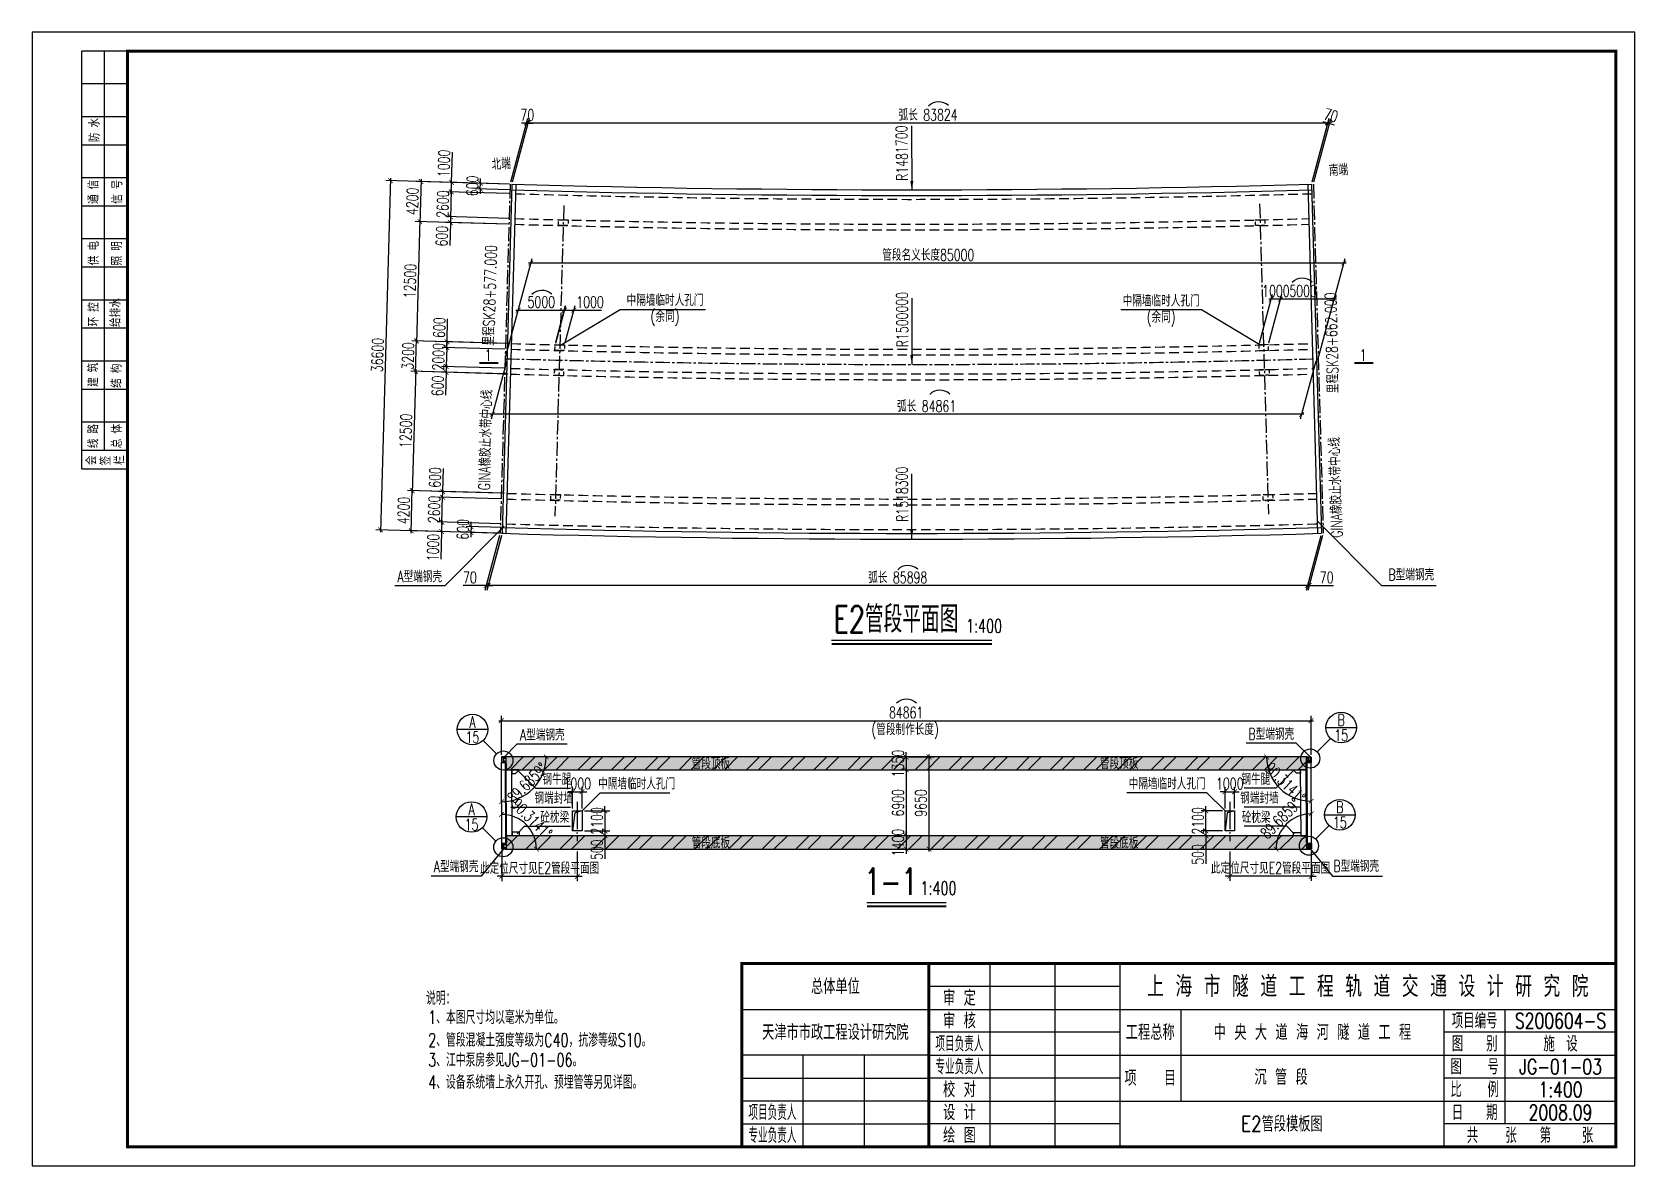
# Model space of a CAD drawing. Extents: x 469178 to 607089, y 116135 to 145965.
# Drawn here: x 516669 to 558669, y 116222 to 145922 of the extents above; entities that cross this region are included whole.
import ezdxf
from ezdxf.enums import TextEntityAlignment as Align

# ---------------------------------------------------------------- set-up
doc = ezdxf.new("R2010")
doc.units = 0
doc.header["$LTSCALE"] = 100
doc.header["$MEASUREMENT"] = 0
for name, pattern in [('ACAD_ISO04W100', [30, 24, -3, 0, -3]), ('CENTER2', [1.125, 0.75, -0.125, 0.125, -0.125]), ('DASHED', [0.75, 0.5, -0.25]), ('DASHED2', [0.375, 0.25, -0.125])]:
    doc.linetypes.add(name, pattern=pattern)
doc.layers.get('0').update_dxf_attribs({"linetype": 'CONTINUOUS'})
doc.layers.get('Defpoints').update_dxf_attribs({"linetype": 'CONTINUOUS'})
for name, color, linetype in [('01 标  注', 1, 'CONTINUOUS'), ('02 结  构', 5, 'CONTINUOUS'), ('03 钢结构', 3, 'CONTINUOUS'), ('04 钢  筋', 6, 'CONTINUOUS'), ('05 假想线', 9, 'CONTINUOUS'), ('4', 4, 'CONTINUOUS'), ('图框', 7, 'CONTINUOUS'), ('填充', 8, 'CONTINUOUS'), ('辅助线', 1, 'CONTINUOUS')]:
    doc.layers.add(name, color=color, linetype=linetype)
doc.styles.get("Standard").update_dxf_attribs({"font": 'txt1.shx', "width": 0.7, "bigfont": 'hztxt.shx'})
doc.styles.add('TK', font='romanc.shx', dxfattribs={"width": 0.75, "bigfont": 'hztxt.shx'})
doc.dimstyles.new('1：400', dxfattribs={"dimscale": 100, "dimtxt": 3, "dimasz": 1.25, "dimexe": 1.25, "dimexo": 0.625, "dimtad": 1, "dimdec": 0, "dimlfac": 4, "dimdsep": 46, "dimtxsty": 'Standard', "dimblk": 'ARCHTICK', "dimcen": 2.5, "dimdle": 0.625, "dimclrt": 1, "dimadec": 0, "dimazin": 1, "dimtfac": 1, "dimtdec": 0, "dimtix": 1, "dimtmove": 0, "dimatfit": 3, "dimfxl": 0, "dimarcsym": 0})
pattern_1 = [(50, (2530.96, -340997.85), (448.28761, -39.22008), [46.875, -515.625]), (355, (2530.96, -340997.85), (-86.71958, 470.12008), [37.5, -412.5]), (100.4514, (2568.3, -341001.1), (361.56836, 430.89971), [39.83762, -438.21382]), (46.1842, (2530.96, -340872.85), (667.02566, -103.4494), [70.3125, -773.4375]), (96.6356, (2586.55, -340881.5), (584.1642, 608.82367), [59.7564, -657.3206]), (351.1842, (2530.96, -340872.85), (584.1637, 608.8241), [56.25, -618.75]), (21, (2593.46, -340904.1), (373.0669, -251.6368), [46.875, -515.625]), (326, (2593.46, -340904.1), (152.07208, 453.21878), [37.5, -412.5]), (71.4514, (2624.55, -340925.07), (525.13914, 201.58156), [39.83762, -438.21382]), (37.5, (2530.96, -340997.85), (7.59991, 208.05866), [0, -407.5, 0, -418.75, 0, -414.0625]), (7.5, (2530.96, -340997.85), (164.41846, 246.50732), [0, -238.75, 0, -398.125, 0, -157.8125]), (327.5, (2391.59, -340997.85), (333.639023, -14.096795), [0, -156.25, 0, -487.5, 0, -646.875]), (317.5, (2329.1, -340997.85), (364.49136, 62.56561), [0, -203.125, 0, -323.75, 0, -459.375])]

msp = doc.modelspace()

# ---------------------------------------------------------------- texts
at = {"style": 'TK', "width": 0.75}
for s, p in [('防 水', (518435.03, 143036.57)), ('通 信', (518409.97, 141418.22)), ('信 号', (519032.99, 141420.17)), ('供 电', (518418.13, 139813.65)), ('照 明', (519023.63, 139809.47)), ('环 控', (518413.93, 138211.41)), ('给排水', (518984.68, 138195.82)), ('建 筑', (518402.65, 136626.5)), ('结 构', (519012.06, 136601.9)), ('线 路', (518404.77, 135022.19)), ('总 体', (519021.5, 135020.74)), ('会', (518355.78, 134578.96)), ('签', (518727.34, 134572.96)), ('栏', (519092.68, 134583.7))]:
    msp.add_text(s, height=250, rotation=90, dxfattribs=at).set_placement(p)
at = {"layer": '01 标  注', "width": 0.7}
for p in [(541447.37, 130365.85), (540251.71, 123497.16)]:
    msp.add_text('  1:400', height=350, dxfattribs=at).set_placement(p, align=Align.MIDDLE_CENTER)
at = {"layer": '01 标  注', "char_height": 300, "attachment_point": 5}
for s, insert, rotation in [('R1481700 ', (539459.75, 142749.14), 90.811135), ('北端', (528961.76, 142469.69), 3.296911), ('南端', (550900.2, 142310.24), 3.296911), ('GINA橡胶止水带中心线        里程SK28+577.000', (528607.85, 137131.35), 88.348592), ('中隔墙临时人孔门', (533254.39, 138899.51), 0), ('R1500000', (539468.96, 138389.92), 90.700429), ('中隔墙临时人孔门', (546253.77, 138883.68), 360), ('(余同)', (533254.39, 138424.51), 0), ('(余同)', (546253.77, 138408.68), 360), ('GINA橡胶止水带中心线        里程SK28+662.000', (550775.71, 135888.43), 91.535481), ('R1518300', (539466.21, 133814.87), 90.700429)]:
    msp.add_mtext(s, dxfattribs=dict(at, insert=insert, rotation=rotation))
at = {"layer": '01 标  注'}
for s, insert, char_height, attachment_point in [('1', (528619.7, 137461.53), 300, 5), ('1', (551547.84, 137461.53), 300, 5), ('B型端钢壳', (552809.85, 131708.75), 300, 5), ('A型端钢壳', (526827.03, 131658.37), 300, 5), ('E2管段平面图', (539307.39, 130540.85), 700, 5), ('A', (528208.84, 127851.39), 300, 5), ('A型端钢壳', (530038.72, 127512.51), 300, 5), ('(管段制作长度)', (539545.79, 127608.09), 300, 5), ('B型端钢壳', (549140.98, 127534.89), 300, 5), ('B', (550972.82, 127903.68), 300, 5), ('15', (528208.84, 127451.39), 300, 5), ('15', (550972.82, 127503.68), 300, 5), ('管段顶板', (534456.6, 126766.04), 300, 5), ('管段顶板', (545156.39, 126766.04), 300, 5), ('钢牛腿', (530421.08, 126354.82), 300, 5), ('钢牛腿', (548735.36, 126354.82), 300, 5), ('钢端封墙', (530339.05, 125859.66), 300, 5), ('中隔墙临时人孔门', (532511.94, 126235), 300, 5), ('中隔墙临时人孔门', (546411.08, 126234.67), 300, 5), ('钢端封墙', (548829.45, 125859.66), 300, 5), ('A', (528186.02, 125562.31), 300, 5), ('B', (550937.73, 125620.14), 300, 5), ('15', (528186.02, 125162.31), 300, 5), ('砼枕梁', (530365.98, 125355.95), 300, 5), ('砼枕梁', (548744.6, 125355.95), 300, 5), ('15', (550937.73, 125220.14), 300, 5), ('管段底板', (534456.6, 124684.79), 300, 5), ('管段底板', (545156.39, 124684.79), 300, 5), ('A型端钢壳', (527780.72, 124065.1), 300, 5), ('1-1', (539172.42, 123672.16), 700, 5), ('B型端钢壳', (551365.96, 124075.84), 300, 5), ('说明：', (526990.87, 120614.25), 350, 4), ('1、本图尺寸均以毫米为单位。', (527047.58, 120114.25), 350, 4), ('2、管段混凝土强度等级为C40，抗渗等级S10。', (527047.58, 119514.25), 350, 4), ('3、江中泵房参见JG-01-06。', (527047.58, 118998.68), 350, 4), ('4、设备系统墙上永久开孔、预埋管等另见详图。', (527047.58, 118414.92), 350, 4)]:
    msp.add_mtext(s, dxfattribs=dict(at, insert=insert, char_height=char_height, attachment_point=attachment_point))
at = {"layer": '图框', "color": 7}
for s, height, width, p in [('总体单位', 400, 0.8, (537719.08, 120922.16)), ('上 海 市 隧 道 工 程 轨 道 交 通 设 计 研 究 院', 550, 0.8, (551669.08, 120922.16)), ('审 定', 400, 0.8, (540969.08, 120622.16)), ('审 核', 400, 0.8, (540969.08, 120022.16)), ('项目编号', 400, 0.75, (554469.08, 120022.16)), ('S200604-S', 400, 0.75, (556719.08, 120022.16)), ('天津市市政工程设计研究院', 400, 0.8, (537719.08, 119722.16)), ('工程总称', 400, 0.8, (545969.08, 119722.16)), ('中 央 大 道 海 河 隧 道 工 程', 400, 0.8, (550219.08, 119722.16)), ('项目负责人', 400, 0.6, (540969.08, 119422.16)), ('图\u3000\u3000别', 400, 0.75, (554469.08, 119422.16)), ('施\u3000设', 400, 0.75, (556719.08, 119422.16)), ('专业负责人', 400, 0.6, (540969.08, 118822.16)), ('图   号', 400, 0.75, (554469.08, 118822.16)), ('JG-01-03', 400, 0.75, (556719.08, 118822.16)), ('校 对', 400, 0.8, (540969.08, 118222.16)), ('项   目', 400, 0.8, (545969.08, 118522.16)), ('沉 管 段', 400, 0.8, (549396.43, 118546.65)), ('比   例', 400, 0.75, (554469.08, 118222.16)), ('1:400', 400, 0.75, (556719.08, 118222.16)), ('项目负责人', 400, 0.6, (536069.08, 117622.16)), ('设 计', 400, 0.8, (540969.08, 117622.16)), ('日\u3000\u3000期', 400, 0.75, (554469.08, 117622.16)), ('2008.09', 400, 0.75, (556719.08, 117622.16)), ('专业负责人', 400, 0.6, (536069.08, 117022.16)), ('绘 图', 400, 0.8, (540969.08, 117022.16)), ('E2管段模板图', 400, 0.8, (549419.08, 117322.16)), ('共\u3000  张\u3000\u3000第\u3000\u3000 张', 400, 0.75, (555919.08, 117022.16))]:
    msp.add_text(s, height=height, dxfattribs=dict(at, width=width)).set_placement(p, align=Align.MIDDLE_CENTER)

# ---------------------------------------------------------------- blocks, each defined once
blk = doc.blocks.new('_ArchTick')
at = {"color": 0, "linetype": 'ByBlock', "const_width": 0.15}
blk.add_lwpolyline([(-0.5, -0.5), (0.5, 0.5)], dxfattribs=at)
blk = doc.blocks.new('*D18')
at = {"layer": '01 标  注', "color": 0, "lineweight": -2, "ltscale": 4}
for p, q in [((527660, 141984), (527683, 142775)), ((529180, 141941), (527535, 141987)), ((527652, 141671), (527660, 141984)), ((529173, 141691), (527528, 141738))]:
    blk.add_line(p, q, dxfattribs=at)
at = {"layer": 'Defpoints', "color": 0, "ltscale": 4}
for p in [(527660, 141984), (529235, 141689), (529242, 141939)]:
    blk.add_point(p, dxfattribs=at)
at = {"layer": '01 标  注', "color": 0, "lineweight": -2, "ltscale": 4, "xscale": 125, "yscale": 125, "zscale": 125}
for p, rotation in [((527660, 141984), 88.37661035779304), ((527653, 141734), 268.376610357793)]:
    blk.add_blockref('_ArchTick', p, dxfattribs=dict(at, rotation=rotation))
at = {"layer": '01 标  注', "color": 1, "ltscale": 4, "insert": (527462, 142483), "char_height": 300, "attachment_point": 5, "rotation": 88.3766}
blk.add_mtext('1000', dxfattribs=at)
blk = doc.blocks.new('*D19')
at = {"layer": '01 标  注', "color": 0, "lineweight": -2, "ltscale": 4}
for p, q in [((529173, 141691), (527528, 141738)), ((527655, 141796), (527633, 141022)), ((529154, 141041), (527510, 141088))]:
    blk.add_line(p, q, dxfattribs=at)
at = {"layer": 'Defpoints', "color": 0, "ltscale": 4}
for p in [(529235, 141689), (527635, 141084), (529217, 141039)]:
    blk.add_point(p, dxfattribs=at)
at = {"layer": '01 标  注', "color": 0, "lineweight": -2, "ltscale": 4, "xscale": 125, "yscale": 125, "zscale": 125}
for p, rotation in [((527653, 141734), 88.37661940610256), ((527635, 141084), 268.3766194061026)]:
    blk.add_blockref('_ArchTick', p, dxfattribs=dict(at, rotation=rotation))
at = {"layer": '01 标  注', "color": 1, "ltscale": 4, "insert": (527432, 141415), "char_height": 300, "attachment_point": 5, "rotation": 88.3766}
blk.add_mtext('2600', dxfattribs=at)
blk = doc.blocks.new('*D20')
at = {"layer": '01 标  注', "color": 0, "lineweight": -2, "ltscale": 4}
for p, q in [((527637, 141147), (527631, 140934)), ((529150, 140891), (527506, 140938)), ((529154, 141041), (527510, 141088)), ((527631, 140934), (527614, 140333))]:
    blk.add_line(p, q, dxfattribs=at)
at = {"layer": 'Defpoints', "color": 0, "ltscale": 4}
for p in [(527631, 140934), (529213, 140889), (529217, 141039)]:
    blk.add_point(p, dxfattribs=at)
at = {"layer": '01 标  注', "color": 0, "lineweight": -2, "ltscale": 4, "xscale": 125, "yscale": 125, "zscale": 125}
for p, rotation in [((527635, 141084), 88.37661940610256), ((527631, 140934), 268.3766194061026)]:
    blk.add_blockref('_ArchTick', p, dxfattribs=dict(at, rotation=rotation))
at = {"layer": '01 标  注', "color": 1, "ltscale": 4, "insert": (527408, 140577), "char_height": 300, "attachment_point": 5, "rotation": 88.3766}
blk.add_mtext('600', dxfattribs=at)
blk = doc.blocks.new('*D21')
at = {"layer": '01 标  注', "color": 0, "lineweight": -2, "ltscale": 4}
for p, q in [((527410, 133150), (527401, 132838)), ((528921, 132794), (527276, 132841)), ((528928, 133044), (527283, 133091)), ((527401, 132838), (527381, 132117))]:
    blk.add_line(p, q, dxfattribs=at)
at = {"layer": 'Defpoints', "color": 0, "ltscale": 4}
for p in [(527401, 132838), (528983, 132793), (528990, 133043)]:
    blk.add_point(p, dxfattribs=at)
at = {"layer": '01 标  注', "color": 0, "lineweight": -2, "ltscale": 4, "xscale": 125, "yscale": 125, "zscale": 125}
for p, rotation in [((527408, 133087), 88.37662866795856), ((527401, 132838), 268.3766286679586)]:
    blk.add_blockref('_ArchTick', p, dxfattribs=dict(at, rotation=rotation))
at = {"layer": '01 标  注', "color": 1, "ltscale": 4, "insert": (527177, 132421), "char_height": 300, "attachment_point": 5, "rotation": 88.3766}
blk.add_mtext('1000', dxfattribs=at)
blk = doc.blocks.new('*D22')
at = {"layer": '01 标  注', "color": 0, "lineweight": -2, "ltscale": 4}
for p, q in [((528946, 133694), (527302, 133741)), ((527407, 133025), (527428, 133800)), ((528928, 133044), (527283, 133091))]:
    blk.add_line(p, q, dxfattribs=at)
at = {"layer": 'Defpoints', "color": 0, "ltscale": 4}
for p in [(527427, 133737), (529009, 133692), (528990, 133043)]:
    blk.add_point(p, dxfattribs=at)
at = {"layer": '01 标  注', "color": 0, "lineweight": -2, "ltscale": 4, "xscale": 125, "yscale": 125, "zscale": 125}
for p, rotation in [((527427, 133737), 88.37661963298422), ((527408, 133087), 268.3766196329842)]:
    blk.add_blockref('_ArchTick', p, dxfattribs=dict(at, rotation=rotation))
at = {"layer": '01 标  注', "color": 1, "ltscale": 4, "insert": (527205, 133418), "char_height": 300, "attachment_point": 5, "rotation": 88.3766}
blk.add_mtext('2600', dxfattribs=at)
blk = doc.blocks.new('*D23')
at = {"layer": '01 标  注', "color": 0, "lineweight": -2, "ltscale": 4}
for p, q in [((527431, 133887), (527448, 134488)), ((528946, 133694), (527302, 133741)), ((528950, 133844), (527306, 133891)), ((527425, 133675), (527431, 133887))]:
    blk.add_line(p, q, dxfattribs=at)
at = {"layer": 'Defpoints', "color": 0, "ltscale": 4}
for p in [(527431, 133887), (529009, 133692), (529013, 133842)]:
    blk.add_point(p, dxfattribs=at)
at = {"layer": '01 标  注', "color": 0, "lineweight": -2, "ltscale": 4, "xscale": 125, "yscale": 125, "zscale": 125}
for p, rotation in [((527427, 133737), 268.3766196329842), ((527431, 133887), 88.37661963298422)]:
    blk.add_blockref('_ArchTick', p, dxfattribs=dict(at, rotation=rotation))
at = {"layer": '01 标  注', "color": 1, "ltscale": 4, "insert": (527229, 134256), "char_height": 300, "attachment_point": 5, "rotation": 88.3766}
blk.add_mtext('600', dxfattribs=at)
blk = doc.blocks.new('*D24')
at = {"layer": '01 标  注', "color": 0, "lineweight": -2, "ltscale": 4}
for p, q in [((529150, 140891), (526706, 140960)), ((526833, 141019), (526741, 137771)), ((529062, 137767), (526618, 137837))]:
    blk.add_line(p, q, dxfattribs=at)
at = {"layer": 'Defpoints', "color": 0, "ltscale": 4}
for p in [(529213, 140889), (526742, 137833), (529124, 137766)]:
    blk.add_point(p, dxfattribs=at)
at = {"layer": '01 标  注', "color": 0, "lineweight": -2, "ltscale": 4, "xscale": 125, "yscale": 125, "zscale": 125}
for p, rotation in [((526831, 140957), 88.3766196329842), ((526742, 137833), 268.3766196329842)]:
    blk.add_blockref('_ArchTick', p, dxfattribs=dict(at, rotation=rotation))
at = {"layer": '01 标  注', "color": 1, "ltscale": 4, "insert": (526574, 139401), "char_height": 300, "attachment_point": 5, "rotation": 88.3766}
blk.add_mtext('12500', dxfattribs=at)
blk = doc.blocks.new('*D25')
at = {"layer": '01 标  注', "color": 0, "lineweight": -2, "ltscale": 4}
for p, q in [((527538, 137661), (527541, 137786)), ((529057, 137618), (527413, 137664)), ((527538, 137661), (527524, 137161)), ((529043, 137118), (527399, 137164)), ((527524, 137161), (527520, 137036))]:
    blk.add_line(p, q, dxfattribs=at)
at = {"layer": 'Defpoints', "color": 0, "ltscale": 4}
for p in [(529120, 137616), (527524, 137161), (529106, 137116)]:
    blk.add_point(p, dxfattribs=at)
at = {"layer": '01 标  注', "color": 0, "lineweight": -2, "ltscale": 4, "xscale": 125, "yscale": 125, "zscale": 125}
for p, rotation in [((527538, 137661), 268.3766196329842), ((527524, 137161), 88.37661963298422)]:
    blk.add_blockref('_ArchTick', p, dxfattribs=dict(at, rotation=rotation))
at = {"layer": '01 标  注', "color": 1, "ltscale": 4, "insert": (527318, 137417), "char_height": 300, "attachment_point": 5, "rotation": 88.3766}
blk.add_mtext('2000', dxfattribs=at)
blk = doc.blocks.new('*D26')
at = {"layer": '01 标  注', "color": 0, "lineweight": -2, "ltscale": 4}
for p, q in [((529039, 136968), (527395, 137014)), ((529043, 137118), (527399, 137164)), ((527519, 137011), (527502, 136410)), ((527525, 137223), (527519, 137011))]:
    blk.add_line(p, q, dxfattribs=at)
at = {"layer": 'Defpoints', "color": 0, "ltscale": 4}
for p in [(527519, 137011), (529101, 136966), (529106, 137116)]:
    blk.add_point(p, dxfattribs=at)
at = {"layer": '01 标  注', "color": 0, "lineweight": -2, "ltscale": 4, "xscale": 125, "yscale": 125, "zscale": 125}
for p, rotation in [((527519, 137011), 268.3766196329842), ((527524, 137161), 88.3766196329842)]:
    blk.add_blockref('_ArchTick', p, dxfattribs=dict(at, rotation=rotation))
at = {"layer": '01 标  注', "color": 1, "ltscale": 4, "insert": (527297, 136654), "char_height": 300, "attachment_point": 5, "rotation": 88.3766}
blk.add_mtext('600', dxfattribs=at)
blk = doc.blocks.new('*D27')
at = {"layer": '01 标  注', "color": 0, "lineweight": -2, "ltscale": 4}
for p, q in [((527542, 137811), (527559, 138412)), ((529062, 137767), (527417, 137814)), ((527536, 137598), (527542, 137811)), ((529057, 137618), (527413, 137664))]:
    blk.add_line(p, q, dxfattribs=at)
at = {"layer": 'Defpoints', "color": 0, "ltscale": 4}
for p in [(527542, 137811), (529124, 137766), (529120, 137616)]:
    blk.add_point(p, dxfattribs=at)
at = {"layer": '01 标  注', "color": 0, "lineweight": -2, "ltscale": 4, "xscale": 125, "yscale": 125, "zscale": 125}
for p, rotation in [((527542, 137811), 88.37661940610253), ((527538, 137661), 268.3766194061026)]:
    blk.add_blockref('_ArchTick', p, dxfattribs=dict(at, rotation=rotation))
at = {"layer": '01 标  注', "color": 1, "ltscale": 4, "insert": (527340, 138180), "char_height": 300, "attachment_point": 5, "rotation": 88.3766}
blk.add_mtext('600', dxfattribs=at)
blk = doc.blocks.new('*D28')
at = {"layer": '01 标  注', "color": 0, "lineweight": -2, "ltscale": 4}
for p, q in [((529180, 141941), (526736, 142010)), ((526863, 142069), (526829, 140894)), ((529150, 140891), (526706, 140960))]:
    blk.add_line(p, q, dxfattribs=at)
at = {"layer": 'Defpoints', "color": 0, "ltscale": 4}
for p in [(529242, 141939), (526831, 140957), (529213, 140889)]:
    blk.add_point(p, dxfattribs=at)
at = {"layer": '01 标  注', "color": 0, "lineweight": -2, "ltscale": 4, "xscale": 125, "yscale": 125, "zscale": 125}
for p, rotation in [((526861, 142007), 88.3766196329842), ((526831, 140957), 268.3766196329842)]:
    blk.add_blockref('_ArchTick', p, dxfattribs=dict(at, rotation=rotation))
at = {"layer": '01 标  注', "color": 1, "ltscale": 4, "insert": (526633, 141488), "char_height": 300, "attachment_point": 5, "rotation": 88.3766}
blk.add_mtext('4200', dxfattribs=at)
blk = doc.blocks.new('*D29')
at = {"layer": '01 标  注', "color": 0, "lineweight": -2, "ltscale": 4}
for p, q in [((529039, 136968), (526595, 137037)), ((526722, 137096), (526629, 133847)), ((528950, 133844), (526506, 133913))]:
    blk.add_line(p, q, dxfattribs=at)
at = {"layer": 'Defpoints', "color": 0, "ltscale": 4}
for p in [(529101, 136966), (526631, 133910), (529013, 133842)]:
    blk.add_point(p, dxfattribs=at)
at = {"layer": '01 标  注', "color": 0, "lineweight": -2, "ltscale": 4, "xscale": 125, "yscale": 125, "zscale": 125}
for p, rotation in [((526720, 137034), 88.3766196329842), ((526631, 133910), 268.3766196329842)]:
    blk.add_blockref('_ArchTick', p, dxfattribs=dict(at, rotation=rotation))
at = {"layer": '01 标  注', "color": 1, "ltscale": 4, "insert": (526463, 135478), "char_height": 300, "attachment_point": 5, "rotation": 88.3766}
blk.add_mtext('12500', dxfattribs=at)
blk = doc.blocks.new('*D30')
at = {"layer": '01 标  注', "color": 0, "lineweight": -2, "ltscale": 4}
for p, q in [((526063, 142092), (525800, 132820)), ((529180, 141941), (525936, 142033)), ((528921, 132794), (525677, 132886))]:
    blk.add_line(p, q, dxfattribs=at)
at = {"layer": 'Defpoints', "color": 0, "ltscale": 4}
for p in [(529242, 141939), (525802, 132883), (528983, 132793)]:
    blk.add_point(p, dxfattribs=at)
at = {"layer": '01 标  注', "color": 0, "lineweight": -2, "ltscale": 4, "xscale": 125, "yscale": 125, "zscale": 125}
for p, rotation in [((526061, 142029), 88.3766196329842), ((525802, 132883), 268.3766196329842)]:
    blk.add_blockref('_ArchTick', p, dxfattribs=dict(at, rotation=rotation))
at = {"layer": '01 标  注', "color": 1, "ltscale": 4, "insert": (525719, 137462), "char_height": 300, "attachment_point": 5, "rotation": 88.3766}
blk.add_mtext('36600', dxfattribs=at)
blk = doc.blocks.new('*D31')
at = {"layer": '01 标  注', "color": 0, "lineweight": -2, "ltscale": 4}
for p, q in [((529161, 137765), (526618, 137837)), ((526718, 136971), (526744, 137896)), ((529139, 136965), (526595, 137037))]:
    blk.add_line(p, q, dxfattribs=at)
at = {"layer": 'Defpoints', "color": 0, "ltscale": 4}
for p in [(526742, 137833), (529224, 137763), (529201, 136963)]:
    blk.add_point(p, dxfattribs=at)
at = {"layer": '01 标  注', "color": 0, "lineweight": -2, "ltscale": 4, "xscale": 125, "yscale": 125, "zscale": 125}
for p, rotation in [((526742, 137833), 88.37661847825402), ((526720, 137034), 268.376618478254)]:
    blk.add_blockref('_ArchTick', p, dxfattribs=dict(at, rotation=rotation))
at = {"layer": '01 标  注', "color": 1, "ltscale": 4, "insert": (526519, 137439), "char_height": 300, "attachment_point": 5, "rotation": 88.3766}
blk.add_mtext('3200', dxfattribs=at)
blk = doc.blocks.new('*D32')
at = {"layer": '01 标  注', "color": 0, "lineweight": -2, "ltscale": 4}
for p, q in [((529050, 133841), (526506, 133913)), ((526600, 132798), (526633, 133972)), ((529021, 132792), (526477, 132864))]:
    blk.add_line(p, q, dxfattribs=at)
at = {"layer": 'Defpoints', "color": 0, "ltscale": 4}
for p in [(526631, 133910), (529113, 133839), (529083, 132790)]:
    blk.add_point(p, dxfattribs=at)
at = {"layer": '01 标  注', "color": 0, "lineweight": -2, "ltscale": 4, "xscale": 125, "yscale": 125, "zscale": 125}
for p, rotation in [((526631, 133910), 88.37661948780183), ((526602, 132860), 268.3766194878018)]:
    blk.add_blockref('_ArchTick', p, dxfattribs=dict(at, rotation=rotation))
at = {"layer": '01 标  注', "color": 1, "ltscale": 4, "insert": (526404, 133391), "char_height": 300, "attachment_point": 5, "rotation": 88.3766}
blk.add_mtext('4200', dxfattribs=at)
blk = doc.blocks.new('A型端钢壳')
at = {"layer": '03 钢结构', "color": 6}
for points in [[(0, -140), (2000, -140), (2000, 0), (0, 0)], [(0, -2860), (2000, -2860), (2000, -3000), (0, -3000)]]:
    blk.add_lwpolyline(points, close=True, dxfattribs=at)
at = {"layer": '03 钢结构', "color": 4}
blk.add_lwpolyline([(150, -2860), (260, -2860), (260, -140), (150, -140)], close=True, dxfattribs=at)
at = {"layer": '03 钢结构'}
blk.add_lwpolyline([(945, -2860), (1055, -2860), (1055, -140), (945, -140)], close=True, dxfattribs=at)
at = {"layer": '03 钢结构', "color": 2}
blk.add_lwpolyline([(1055, -2710), (1055, -290), (1205, -140), (2300, -140), (2300, -2860), (1205, -2860)], close=True, dxfattribs=at)
for centre in [(1677.5, -820), (1677.5, -2180)]:
    blk.add_circle(centre, 150, dxfattribs=at)
blk = doc.blocks.new('B型端钢壳')
at = {"layer": '03 钢结构', "color": 1}
for points in [[(0, -140), (2000, -140), (2000, 0), (0, 0)], [(0, -2860), (2000, -2860), (2000, -3000), (0, -3000)]]:
    blk.add_lwpolyline(points, close=True, dxfattribs=at)
at = {"layer": '03 钢结构', "color": 4}
blk.add_lwpolyline([(-110, -2900), (0, -2900), (0, -70), (-110, -70)], close=True, dxfattribs=at)
at = {"layer": '03 钢结构'}
blk.add_lwpolyline([(945, -2860), (1055, -2860), (1055, -140), (945, -140)], close=True, dxfattribs=at)
at = {"layer": '03 钢结构', "color": 2}
blk.add_lwpolyline([(1055, -2710), (1055, -290), (1205, -140), (2300, -140), (2300, -2860), (1205, -2860)], close=True, dxfattribs=at)
for centre in [(1677.5, -820), (1677.5, -2180)]:
    blk.add_circle(centre, 150, dxfattribs=at)
blk = doc.blocks.new('*D171')
at = {"layer": '01 标  注', "color": 0, "lineweight": -2}
for p, q in [((528903, 127885), (550244, 127885)), ((528966, 126990), (528966, 128010)), ((550181, 126994), (550181, 128010))]:
    blk.add_line(p, q, dxfattribs=at)
at = {"layer": 'Defpoints', "color": 0}
for p in [(550181, 127885), (528966, 126928), (550181, 126932)]:
    blk.add_point(p, dxfattribs=at)
at = {"layer": '01 标  注', "color": 0, "lineweight": -2, "xscale": 125, "yscale": 125, "zscale": 125, "rotation": 180}
blk.add_blockref('_ArchTick', (528966, 127885), dxfattribs=at)
at = {"layer": '01 标  注', "color": 0, "lineweight": -2, "xscale": 125, "yscale": 125, "zscale": 125}
blk.add_blockref('_ArchTick', (550181, 127885), dxfattribs=at)
at = {"layer": '01 标  注', "color": 1, "insert": (539573, 128097), "char_height": 300, "attachment_point": 5}
blk.add_mtext('84861', dxfattribs=at)
blk = doc.blocks.new('*D170')
at = {"layer": '01 标  注', "color": 0, "lineweight": -2, "ltscale": 4}
blk.add_arc((550176, 126935), 1157, 180, 270.3141, dxfattribs=at)
at = {"layer": 'Defpoints', "color": 0, "ltscale": 4}
for p in [(529066, 126935), (550076, 126935), (550176, 126785), (549174, 126354), (550188, 124672)]:
    blk.add_point(p, dxfattribs=at)
at = {"layer": '01 标  注', "color": 0, "lineweight": -2, "ltscale": 4, "xscale": 125, "yscale": 125, "zscale": 125}
for p, rotation in [((549018, 126935), 90.00000000000045), ((550182, 125777), 0.3141125383172839)]:
    blk.add_blockref('_ArchTick', p, dxfattribs=dict(at, rotation=rotation))
at = {"layer": '01 标  注', "color": 1, "ltscale": 4, "insert": (549509, 126265), "char_height": 300, "attachment_point": 5, "rotation": 315.1571}
blk.add_mtext('90.3141%%D', dxfattribs=at)
blk = doc.blocks.new('*D169')
at = {"layer": '01 标  注', "color": 0, "lineweight": -2, "ltscale": 4}
blk.add_arc((528966, 126935), 1174, 270.3141, 0, dxfattribs=at)
at = {"layer": 'Defpoints', "color": 0, "ltscale": 4}
for p in [(529066, 126935), (550076, 126935), (528966, 126785), (529557, 125920), (528978, 124672)]:
    blk.add_point(p, dxfattribs=at)
at = {"layer": '01 标  注', "color": 0, "lineweight": -2, "ltscale": 4, "xscale": 125, "yscale": 125, "zscale": 125}
for p, rotation in [((530140, 126935), 90.00000000000024), ((528972, 125760), 180.3141125383322)]:
    blk.add_blockref('_ArchTick', p, dxfattribs=dict(at, rotation=rotation))
at = {"layer": '01 标  注', "color": 1, "ltscale": 4, "insert": (529648, 126256), "char_height": 300, "attachment_point": 5, "rotation": 45.1571}
blk.add_mtext('89.6859%%D', dxfattribs=at)
blk = doc.blocks.new('*D78')
at = {"layer": '01 标  注', "color": 0, "lineweight": -2, "ltscale": 4}
for p, q in [((539508, 126935), (539446, 126935)), ((539571, 126935), (539571, 127060)), ((539571, 126935), (539571, 126597)), ((539508, 126597), (539446, 126597)), ((539571, 126597), (539571, 126472))]:
    blk.add_line(p, q, dxfattribs=at)
at = {"layer": 'Defpoints', "color": 0, "ltscale": 4}
for p in [(539571, 126935), (539571, 126597), (539571, 126597)]:
    blk.add_point(p, dxfattribs=at)
at = {"layer": '01 标  注', "color": 0, "lineweight": -2, "ltscale": 4, "xscale": 125, "yscale": 125, "zscale": 125}
for p, rotation in [((539571, 126935), 270), ((539571, 126597), 90)]:
    blk.add_blockref('_ArchTick', p, dxfattribs=dict(at, rotation=rotation))
at = {"layer": '01 标  注', "color": 1, "ltscale": 4, "insert": (539358, 126766), "char_height": 300, "attachment_point": 5, "rotation": 90}
blk.add_mtext('1350', dxfattribs=at)
blk = doc.blocks.new('*D79')
at = {"layer": '01 标  注', "color": 0, "lineweight": -2, "ltscale": 4}
for p, q in [((539508, 126597), (539446, 126597)), ((539571, 126660), (539571, 124810)), ((539521, 124872), (539446, 124872))]:
    blk.add_line(p, q, dxfattribs=at)
at = {"layer": 'Defpoints', "color": 0, "ltscale": 4}
for p in [(539571, 126597), (539571, 124872), (539584, 124872)]:
    blk.add_point(p, dxfattribs=at)
at = {"layer": '01 标  注', "color": 0, "lineweight": -2, "ltscale": 4, "xscale": 125, "yscale": 125, "zscale": 125}
for p, rotation in [((539571, 126597), 90), ((539571, 124872), 270)]:
    blk.add_blockref('_ArchTick', p, dxfattribs=dict(at, rotation=rotation))
at = {"layer": '01 标  注', "color": 1, "ltscale": 4, "insert": (539358, 125735), "char_height": 300, "attachment_point": 5, "rotation": 90}
blk.add_mtext('6900', dxfattribs=at)
blk = doc.blocks.new('*D80')
at = {"layer": '01 标  注', "color": 0, "lineweight": -2, "ltscale": 4}
for p, q in [((539508, 124872), (539446, 124872)), ((539571, 124872), (539571, 124997)), ((539571, 124872), (539571, 124522)), ((539508, 124522), (539446, 124522)), ((539571, 124522), (539571, 124397))]:
    blk.add_line(p, q, dxfattribs=at)
at = {"layer": 'Defpoints', "color": 0, "ltscale": 4}
for p in [(539571, 124872), (539571, 124522), (539571, 124522)]:
    blk.add_point(p, dxfattribs=at)
at = {"layer": '01 标  注', "color": 0, "lineweight": -2, "ltscale": 4, "xscale": 125, "yscale": 125, "zscale": 125}
for p, rotation in [((539571, 124872), 270), ((539571, 124522), 90)]:
    blk.add_blockref('_ArchTick', p, dxfattribs=dict(at, rotation=rotation))
at = {"layer": '01 标  注', "color": 1, "ltscale": 4, "insert": (539358, 124697), "char_height": 300, "attachment_point": 5, "rotation": 90}
blk.add_mtext('1400', dxfattribs=at)
blk = doc.blocks.new('*D81')
at = {"layer": '01 标  注', "color": 0, "lineweight": -2, "ltscale": 4}
for p, q in [((539633, 126935), (540296, 126935)), ((540171, 126997), (540171, 124460)), ((539646, 124522), (540296, 124522))]:
    blk.add_line(p, q, dxfattribs=at)
at = {"layer": 'Defpoints', "color": 0, "ltscale": 4}
for p in [(539571, 126935), (539584, 124522), (540171, 124522)]:
    blk.add_point(p, dxfattribs=at)
at = {"layer": '01 标  注', "color": 0, "lineweight": -2, "ltscale": 4, "xscale": 125, "yscale": 125, "zscale": 125}
for p, rotation in [((540171, 126935), 90), ((540171, 124522), 270)]:
    blk.add_blockref('_ArchTick', p, dxfattribs=dict(at, rotation=rotation))
at = {"layer": '01 标  注', "color": 1, "ltscale": 4, "insert": (539958, 125728), "char_height": 300, "attachment_point": 5, "rotation": 90}
blk.add_mtext('9650', dxfattribs=at)
blk = doc.blocks.new('*D168')
at = {"layer": '01 标  注', "color": 0, "lineweight": -2, "ltscale": 4}
blk.add_arc((550189, 124522), 923, 90.3141, 180, dxfattribs=at)
at = {"layer": 'Defpoints', "color": 0, "ltscale": 4}
for p in [(550176, 126785), (549725, 125319), (529079, 124522), (550089, 124522), (550188, 124672)]:
    blk.add_point(p, dxfattribs=at)
at = {"layer": '01 标  注', "color": 0, "lineweight": -2, "ltscale": 4, "xscale": 125, "yscale": 125, "zscale": 125}
for p, rotation in [((550184, 125445), 0.3141125383173589), ((549266, 124522), 270.0000000000002)]:
    blk.add_blockref('_ArchTick', p, dxfattribs=dict(at, rotation=rotation))
at = {"layer": '01 标  注', "color": 1, "ltscale": 4, "insert": (549384, 125323), "char_height": 300, "attachment_point": 5, "rotation": 45.1571}
blk.add_mtext('89.6859%%D', dxfattribs=at)
blk = doc.blocks.new('*D167')
at = {"layer": '01 标  注', "color": 0, "lineweight": -2, "ltscale": 4}
blk.add_arc((528979, 124522), 906, 360, 90.3141, dxfattribs=at)
at = {"layer": 'Defpoints', "color": 0, "ltscale": 4}
for p in [(528966, 126785), (529763, 124977), (528978, 124672), (529079, 124522), (550089, 124522)]:
    blk.add_point(p, dxfattribs=at)
at = {"layer": '01 标  注', "color": 0, "lineweight": -2, "ltscale": 4, "xscale": 125, "yscale": 125, "zscale": 125}
for p, rotation in [((528974, 125428), 180.3141125383311), ((529885, 124522), 269.9999999999999)]:
    blk.add_blockref('_ArchTick', p, dxfattribs=dict(at, rotation=rotation))
at = {"layer": '01 标  注', "color": 1, "ltscale": 4, "insert": (529767, 125315), "char_height": 300, "attachment_point": 5, "rotation": 315.1571}
blk.add_mtext('90.3141%%D', dxfattribs=at)
blk = doc.blocks.new('*D152')
at = {"layer": '01 标  注', "color": 0, "lineweight": -2}
for p, q in [((528979, 124459), (528979, 123685)), ((530956, 124460), (530956, 123685)), ((528979, 123810), (528854, 123810)), ((528979, 123810), (530956, 123810)), ((530956, 123810), (531081, 123810))]:
    blk.add_line(p, q, dxfattribs=at)
at = {"layer": 'Defpoints', "color": 0}
for p in [(528979, 124522), (530956, 124522), (530956, 123810)]:
    blk.add_point(p, dxfattribs=at)
at = {"layer": '01 标  注', "color": 0, "lineweight": -2, "xscale": 125, "yscale": 125, "zscale": 125}
blk.add_blockref('_ArchTick', (528979, 123810), dxfattribs=at)
at = {"layer": '01 标  注', "color": 0, "lineweight": -2, "xscale": 125, "yscale": 125, "zscale": 125, "rotation": 180}
blk.add_blockref('_ArchTick', (530956, 123810), dxfattribs=at)
at = {"layer": '01 标  注', "color": 1, "insert": (529967, 124022), "char_height": 300, "attachment_point": 5}
blk.add_mtext('此定位尺寸见E2管段平面图', dxfattribs=at)
blk = doc.blocks.new('*D102')
at = {"layer": '01 标  注', "color": 0, "lineweight": -2, "ltscale": 4}
for p, q in [((531681, 125522), (531681, 125647)), ((531144, 125522), (531806, 125522)), ((531681, 125522), (531681, 124997)), ((531144, 124997), (531806, 124997)), ((531681, 124997), (531681, 124872))]:
    blk.add_line(p, q, dxfattribs=at)
at = {"layer": 'Defpoints', "color": 0, "ltscale": 4}
for p in [(531081, 125522), (531081, 124997), (531681, 124997)]:
    blk.add_point(p, dxfattribs=at)
at = {"layer": '01 标  注', "color": 0, "lineweight": -2, "ltscale": 4, "xscale": 125, "yscale": 125, "zscale": 125}
for p, rotation in [((531681, 125522), 270), ((531681, 124997), 90)]:
    blk.add_blockref('_ArchTick', p, dxfattribs=dict(at, rotation=rotation))
at = {"layer": '01 标  注', "color": 1, "ltscale": 4, "insert": (531469, 125260), "char_height": 300, "attachment_point": 5, "rotation": 90}
blk.add_mtext('2100', dxfattribs=at)
blk = doc.blocks.new('*D103')
at = {"layer": '01 标  注', "color": 0, "lineweight": -2, "ltscale": 4}
for p, q in [((531143, 124999), (531806, 124999)), ((531143, 124874), (531806, 124874)), ((531681, 125062), (531681, 124874)), ((531681, 124874), (531681, 124264))]:
    blk.add_line(p, q, dxfattribs=at)
at = {"layer": 'Defpoints', "color": 0, "ltscale": 4}
for p in [(531081, 124999), (531081, 124874), (531681, 124874)]:
    blk.add_point(p, dxfattribs=at)
at = {"layer": '01 标  注', "color": 0, "lineweight": -2, "ltscale": 4, "xscale": 125, "yscale": 125, "zscale": 125}
for p, rotation in [((531681, 124999), 90), ((531681, 124874), 270)]:
    blk.add_blockref('_ArchTick', p, dxfattribs=dict(at, rotation=rotation))
at = {"layer": '01 标  注', "color": 1, "ltscale": 4, "insert": (531469, 124506), "char_height": 300, "attachment_point": 5, "rotation": 90}
blk.add_mtext('500', dxfattribs=at)
blk = doc.blocks.new('*D104')
at = {"layer": '01 标  注', "color": 0, "lineweight": -2, "ltscale": 4}
for p, q in [((530831, 126024), (530706, 126024)), ((530831, 125587), (530831, 126149)), ((530831, 126024), (531081, 126024)), ((531081, 125585), (531081, 126149)), ((531081, 126024), (531206, 126024))]:
    blk.add_line(p, q, dxfattribs=at)
at = {"layer": 'Defpoints', "color": 0, "ltscale": 4}
for p in [(531081, 126024), (530831, 125524), (531081, 125522)]:
    blk.add_point(p, dxfattribs=at)
at = {"layer": '01 标  注', "color": 0, "lineweight": -2, "ltscale": 4, "xscale": 125, "yscale": 125, "zscale": 125}
blk.add_blockref('_ArchTick', (530831, 126024), dxfattribs=at)
at = {"layer": '01 标  注', "color": 0, "lineweight": -2, "ltscale": 4, "xscale": 125, "yscale": 125, "zscale": 125, "rotation": 180}
blk.add_blockref('_ArchTick', (531081, 126024), dxfattribs=at)
at = {"layer": '01 标  注', "color": 1, "ltscale": 4, "insert": (530956, 126237), "char_height": 300, "attachment_point": 5}
blk.add_mtext('1000', dxfattribs=at)
blk = doc.blocks.new('*D151')
at = {"layer": '01 标  注', "color": 0, "lineweight": -2}
for p, q in [((548053, 124461), (548053, 123686)), ((550189, 124460), (550189, 123686)), ((548053, 123811), (547928, 123811)), ((550189, 123811), (548053, 123811)), ((550189, 123811), (550314, 123811))]:
    blk.add_line(p, q, dxfattribs=at)
at = {"layer": 'Defpoints', "color": 0}
for p in [(548053, 124524), (550189, 124522), (548053, 123811)]:
    blk.add_point(p, dxfattribs=at)
at = {"layer": '01 标  注', "color": 0, "lineweight": -2, "xscale": 125, "yscale": 125, "zscale": 125}
blk.add_blockref('_ArchTick', (548053, 123811), dxfattribs=at)
at = {"layer": '01 标  注', "color": 0, "lineweight": -2, "xscale": 125, "yscale": 125, "zscale": 125, "rotation": 180}
blk.add_blockref('_ArchTick', (550189, 123811), dxfattribs=at)
at = {"layer": '01 标  注', "color": 1, "insert": (549121, 124024), "char_height": 300, "attachment_point": 5}
blk.add_mtext('此定位尺寸见E2管段平面图', dxfattribs=at)
blk = doc.blocks.new('*D105')
at = {"layer": '01 标  注', "color": 0, "lineweight": -2, "ltscale": 4}
for p, q in [((547866, 124997), (547303, 124997)), ((547866, 124872), (547303, 124872)), ((547428, 124997), (547428, 125122)), ((547428, 124997), (547428, 124872)), ((547428, 124872), (547428, 124139))]:
    blk.add_line(p, q, dxfattribs=at)
at = {"layer": 'Defpoints', "color": 0, "ltscale": 4}
for p in [(547428, 124872), (547928, 124997), (547928, 124872)]:
    blk.add_point(p, dxfattribs=at)
at = {"layer": '01 标  注', "color": 0, "lineweight": -2, "ltscale": 4, "xscale": 125, "yscale": 125, "zscale": 125}
for p, rotation in [((547428, 124997), 270), ((547428, 124872), 90)]:
    blk.add_blockref('_ArchTick', p, dxfattribs=dict(at, rotation=rotation))
at = {"layer": '01 标  注', "color": 1, "ltscale": 4, "insert": (547216, 124381), "char_height": 300, "attachment_point": 5, "rotation": 90}
blk.add_mtext('500', dxfattribs=at)
blk = doc.blocks.new('*D106')
at = {"layer": '01 标  注', "color": 0, "lineweight": -2, "ltscale": 4}
for p, q in [((547428, 125522), (547428, 125647)), ((547866, 125522), (547303, 125522)), ((547428, 124997), (547428, 125522)), ((547866, 124997), (547303, 124997)), ((547428, 124997), (547428, 124872))]:
    blk.add_line(p, q, dxfattribs=at)
at = {"layer": 'Defpoints', "color": 0, "ltscale": 4}
for p in [(547428, 125522), (547928, 125522), (547928, 124997)]:
    blk.add_point(p, dxfattribs=at)
at = {"layer": '01 标  注', "color": 0, "lineweight": -2, "ltscale": 4, "xscale": 125, "yscale": 125, "zscale": 125}
for p, rotation in [((547428, 125522), 270), ((547428, 124997), 90)]:
    blk.add_blockref('_ArchTick', p, dxfattribs=dict(at, rotation=rotation))
at = {"layer": '01 标  注', "color": 1, "ltscale": 4, "insert": (547216, 125260), "char_height": 300, "attachment_point": 5, "rotation": 90}
blk.add_mtext('2100', dxfattribs=at)
blk = doc.blocks.new('*D107')
at = {"layer": '01 标  注', "color": 0, "lineweight": -2, "ltscale": 4}
for p, q in [((547928, 126022), (547803, 126022)), ((547928, 125585), (547928, 126147)), ((547928, 126022), (548178, 126022)), ((548178, 125585), (548178, 126147)), ((548178, 126022), (548303, 126022))]:
    blk.add_line(p, q, dxfattribs=at)
at = {"layer": 'Defpoints', "color": 0, "ltscale": 4}
for p in [(548178, 126022), (547928, 125522), (548178, 125522)]:
    blk.add_point(p, dxfattribs=at)
at = {"layer": '01 标  注', "color": 0, "lineweight": -2, "ltscale": 4, "xscale": 125, "yscale": 125, "zscale": 125}
blk.add_blockref('_ArchTick', (547928, 126022), dxfattribs=at)
at = {"layer": '01 标  注', "color": 0, "lineweight": -2, "ltscale": 4, "xscale": 125, "yscale": 125, "zscale": 125, "rotation": 180}
blk.add_blockref('_ArchTick', (548178, 126022), dxfattribs=at)
at = {"layer": '01 标  注', "color": 1, "ltscale": 4, "insert": (548053, 126234), "char_height": 300, "attachment_point": 5}
blk.add_mtext('1000', dxfattribs=at)
blk = doc.blocks.new('*D150')
at = {"layer": '01 标  注', "color": 0, "lineweight": -2}
for p, q in [((529082, 137430), (529769, 139995)), ((551105, 139870), (529673, 139870)), ((550389, 137430), (551076, 139995))]:
    blk.add_line(p, q, dxfattribs=at)
at = {"layer": 'Defpoints', "color": 0}
for p in [(529736, 139870), (529065, 137367), (550372, 137367)]:
    blk.add_point(p, dxfattribs=at)
at = {"layer": '01 标  注', "color": 0, "lineweight": -2, "xscale": 125, "yscale": 125, "zscale": 125, "rotation": 180}
blk.add_blockref('_ArchTick', (529736, 139870), dxfattribs=at)
at = {"layer": '01 标  注', "color": 0, "lineweight": -2, "xscale": 125, "yscale": 125, "zscale": 125}
blk.add_blockref('_ArchTick', (551043, 139870), dxfattribs=at)
at = {"layer": '01 标  注', "color": 1, "insert": (540154, 140083), "char_height": 300, "attachment_point": 5}
blk.add_mtext('管段名义长度85000', dxfattribs=at)
blk = doc.blocks.new('*D108')
at = {"layer": '01 标  注', "color": 0, "lineweight": -2, "ltscale": 4}
for p, q in [((529212, 142003), (529657, 143664)), ((529259, 142002), (529704, 143664)), ((529623, 143539), (529498, 143539)), ((529623, 143539), (529671, 143539)), ((529671, 143539), (529796, 143539))]:
    blk.add_line(p, q, dxfattribs=at)
at = {"layer": 'Defpoints', "color": 0, "ltscale": 4}
for p in [(529671, 143539), (529195, 141940), (529242, 141939)]:
    blk.add_point(p, dxfattribs=at)
at = {"layer": '01 标  注', "color": 0, "lineweight": -2, "ltscale": 4, "xscale": 125, "yscale": 125, "zscale": 125}
blk.add_blockref('_ArchTick', (529623, 143539), dxfattribs=at)
at = {"layer": '01 标  注', "color": 0, "lineweight": -2, "ltscale": 4, "xscale": 125, "yscale": 125, "zscale": 125, "rotation": 180}
blk.add_blockref('_ArchTick', (529671, 143539), dxfattribs=at)
at = {"layer": '01 标  注', "color": 1, "ltscale": 4, "insert": (529647, 143752), "char_height": 300, "attachment_point": 5}
blk.add_mtext('70', dxfattribs=at)
blk = doc.blocks.new('*D109')
at = {"layer": '01 标  注', "color": 0, "lineweight": -2, "ltscale": 4}
for p, q in [((550211, 141999), (550657, 143661)), ((550259, 142001), (550701, 143649)), ((550624, 143540), (550504, 143573)), ((550668, 143528), (550624, 143540)), ((550668, 143528), (550789, 143496))]:
    blk.add_line(p, q, dxfattribs=at)
at = {"layer": 'Defpoints', "color": 0, "ltscale": 4}
for p in [(550624, 143540), (550195, 141939), (550243, 141940)]:
    blk.add_point(p, dxfattribs=at)
at = {"layer": '01 标  注', "color": 0, "lineweight": -2, "ltscale": 4, "xscale": 125, "yscale": 125, "zscale": 125}
for p, rotation in [((550624, 143540), 345.0000037709764), ((550668, 143528), 165.0000037709764)]:
    blk.add_blockref('_ArchTick', p, dxfattribs=dict(at, rotation=rotation))
at = {"layer": '01 标  注', "color": 1, "ltscale": 4, "insert": (550701, 143740), "char_height": 300, "attachment_point": 5, "rotation": 345}
blk.add_mtext('70', dxfattribs=at)
blk = doc.blocks.new('*D149')
at = {"layer": '01 标  注', "color": 0, "lineweight": -2}
for p, q in [((529259, 142002), (529704, 143664)), ((550212, 142002), (550657, 143664)), ((550686, 143539), (529608, 143539))]:
    blk.add_line(p, q, dxfattribs=at)
at = {"layer": 'Defpoints', "color": 0}
for p in [(529671, 143539), (529242, 141939), (550195, 141939)]:
    blk.add_point(p, dxfattribs=at)
at = {"layer": '01 标  注', "color": 0, "lineweight": -2, "xscale": 125, "yscale": 125, "zscale": 125, "rotation": 180}
blk.add_blockref('_ArchTick', (529671, 143539), dxfattribs=at)
at = {"layer": '01 标  注', "color": 0, "lineweight": -2, "xscale": 125, "yscale": 125, "zscale": 125}
blk.add_blockref('_ArchTick', (550624, 143539), dxfattribs=at)
at = {"layer": '01 标  注', "color": 1, "insert": (540147, 143752), "char_height": 300, "attachment_point": 5}
blk.add_mtext('弧长 83824', dxfattribs=at)
blk = doc.blocks.new('*D110')
at = {"layer": '01 标  注', "color": 0, "lineweight": -2, "ltscale": 4}
for p, q in [((529180, 141941), (528295, 141966)), ((528415, 141812), (528420, 141962)), ((528420, 141962), (528423, 142087)), ((529176, 141791), (528291, 141816)), ((528415, 141812), (528412, 141687))]:
    blk.add_line(p, q, dxfattribs=at)
at = {"layer": 'Defpoints', "color": 0, "ltscale": 4}
for p in [(528420, 141962), (529238, 141789), (529242, 141939)]:
    blk.add_point(p, dxfattribs=at)
at = {"layer": '01 标  注', "color": 0, "lineweight": -2, "ltscale": 4, "xscale": 125, "yscale": 125, "zscale": 125}
for p, rotation in [((528420, 141962), 268.3793264063099), ((528415, 141812), 88.37932640630991)]:
    blk.add_blockref('_ArchTick', p, dxfattribs=dict(at, rotation=rotation))
at = {"layer": '01 标  注', "color": 1, "ltscale": 4, "insert": (528205, 141893), "char_height": 300, "attachment_point": 5, "rotation": 88.3793}
blk.add_mtext('600', dxfattribs=at)
blk = doc.blocks.new('*D111')
at = {"layer": '01 标  注', "color": 0, "lineweight": -2, "ltscale": 4}
for p, q in [((529013, 132792), (528043, 132819)), ((529017, 132942), (528048, 132969)), ((528168, 132816), (528165, 132691)), ((528173, 132966), (528168, 132816)), ((528173, 132966), (528176, 133091))]:
    blk.add_line(p, q, dxfattribs=at)
at = {"layer": 'Defpoints', "color": 0, "ltscale": 4}
for p in [(528168, 132816), (529076, 132790), (529080, 132940)]:
    blk.add_point(p, dxfattribs=at)
at = {"layer": '01 标  注', "color": 0, "lineweight": -2, "ltscale": 4, "xscale": 125, "yscale": 125, "zscale": 125}
for p, rotation in [((528168, 132816), 88.3766286679586), ((528173, 132966), 268.3766286679586)]:
    blk.add_blockref('_ArchTick', p, dxfattribs=dict(at, rotation=rotation))
at = {"layer": '01 标  注', "color": 1, "ltscale": 4, "insert": (527958, 132897), "char_height": 300, "attachment_point": 5, "rotation": 88.3766}
blk.add_mtext('600', dxfattribs=at)
blk = doc.blocks.new('*D131')
at = {"layer": '01 标  注', "color": 0, "lineweight": -2}
for p, q in [((528966, 132730), (528582, 131298)), ((550438, 132730), (550054, 131298)), ((550150, 131423), (528553, 131423))]:
    blk.add_line(p, q, dxfattribs=at)
at = {"layer": 'Defpoints', "color": 0}
for p in [(528983, 132793), (550454, 132793), (528616, 131423)]:
    blk.add_point(p, dxfattribs=at)
at = {"layer": '01 标  注', "color": 0, "lineweight": -2, "xscale": 125, "yscale": 125, "zscale": 125, "rotation": 180}
blk.add_blockref('_ArchTick', (528616, 131423), dxfattribs=at)
at = {"layer": '01 标  注', "color": 0, "lineweight": -2, "xscale": 125, "yscale": 125, "zscale": 125}
blk.add_blockref('_ArchTick', (550087, 131423), dxfattribs=at)
at = {"layer": '01 标  注', "color": 1, "insert": (539352, 131635), "char_height": 300, "attachment_point": 5}
blk.add_mtext('弧长 85898', dxfattribs=at)
blk = doc.blocks.new('*D112')
at = {"layer": '01 标  注', "color": 0, "lineweight": -2, "ltscale": 4}
for p, q in [((528919, 132732), (528535, 131298)), ((528966, 132732), (528582, 131298)), ((528568, 131423), (527968, 131423)), ((528616, 131423), (528568, 131423)), ((528616, 131423), (528741, 131423))]:
    blk.add_line(p, q, dxfattribs=at)
at = {"layer": 'Defpoints', "color": 0, "ltscale": 4}
for p in [(528936, 132794), (528983, 132794), (528616, 131423)]:
    blk.add_point(p, dxfattribs=at)
at = {"layer": '01 标  注', "color": 0, "lineweight": -2, "ltscale": 4, "xscale": 125, "yscale": 125, "zscale": 125}
blk.add_blockref('_ArchTick', (528568, 131423), dxfattribs=at)
at = {"layer": '01 标  注', "color": 0, "lineweight": -2, "ltscale": 4, "xscale": 125, "yscale": 125, "zscale": 125, "rotation": 180}
blk.add_blockref('_ArchTick', (528616, 131423), dxfattribs=at)
at = {"layer": '01 标  注', "color": 1, "ltscale": 4, "insert": (528143, 131635), "char_height": 300, "attachment_point": 5}
blk.add_mtext('70', dxfattribs=at)
blk = doc.blocks.new('*D130')
at = {"layer": '01 标  注', "color": 0, "lineweight": -2}
for p, q in [((529100, 137288), (528698, 135786)), ((550308, 137303), (549901, 135786)), ((549997, 135911), (528669, 135911))]:
    blk.add_line(p, q, dxfattribs=at)
at = {"layer": 'Defpoints', "color": 0}
for p in [(529117, 137350), (550325, 137366), (528731, 135911)]:
    blk.add_point(p, dxfattribs=at)
at = {"layer": '01 标  注', "color": 0, "lineweight": -2, "xscale": 125, "yscale": 125, "zscale": 125, "rotation": 180}
blk.add_blockref('_ArchTick', (528731, 135911), dxfattribs=at)
at = {"layer": '01 标  注', "color": 0, "lineweight": -2, "xscale": 125, "yscale": 125, "zscale": 125}
blk.add_blockref('_ArchTick', (549935, 135911), dxfattribs=at)
at = {"layer": '01 标  注', "color": 1, "insert": (540109, 136123), "char_height": 300, "attachment_point": 5}
blk.add_mtext('弧长 84861', dxfattribs=at)
blk = doc.blocks.new('*D113')
at = {"layer": '01 标  注', "color": 0, "lineweight": -2, "ltscale": 4}
for p, q in [((529082, 137430), (529439, 138762)), ((529343, 138637), (530683, 138637)), ((530390, 137777), (530654, 138762))]:
    blk.add_line(p, q, dxfattribs=at)
at = {"layer": 'Defpoints', "color": 0, "ltscale": 4}
for p in [(530621, 138637), (529065, 137367), (530374, 137714)]:
    blk.add_point(p, dxfattribs=at)
at = {"layer": '01 标  注', "color": 0, "lineweight": -2, "ltscale": 4, "xscale": 125, "yscale": 125, "zscale": 125, "rotation": 180}
blk.add_blockref('_ArchTick', (529406, 138637), dxfattribs=at)
at = {"layer": '01 标  注', "color": 0, "lineweight": -2, "ltscale": 4, "xscale": 125, "yscale": 125, "zscale": 125}
blk.add_blockref('_ArchTick', (530621, 138637), dxfattribs=at)
at = {"layer": '01 标  注', "color": 1, "ltscale": 4, "insert": (530013, 138850), "char_height": 300, "attachment_point": 5}
blk.add_mtext('5000 ', dxfattribs=at)
blk = doc.blocks.new('*D114')
at = {"layer": '01 标  注', "color": 0, "lineweight": -2, "ltscale": 4}
for p, q in [((530390, 137798), (530649, 138762)), ((530553, 138637), (530867, 138637)), ((530640, 137793), (530900, 138762)), ((530867, 138637), (531588, 138637))]:
    blk.add_line(p, q, dxfattribs=at)
at = {"layer": 'Defpoints', "color": 0, "ltscale": 4}
for p in [(530867, 138637), (530374, 137736), (530624, 137730)]:
    blk.add_point(p, dxfattribs=at)
at = {"layer": '01 标  注', "color": 0, "lineweight": -2, "ltscale": 4, "xscale": 125, "yscale": 125, "zscale": 125, "rotation": 180}
blk.add_blockref('_ArchTick', (530615, 138637), dxfattribs=at)
at = {"layer": '01 标  注', "color": 0, "lineweight": -2, "ltscale": 4, "xscale": 125, "yscale": 125, "zscale": 125}
blk.add_blockref('_ArchTick', (530867, 138637), dxfattribs=at)
at = {"layer": '01 标  注', "color": 1, "ltscale": 4, "insert": (531290, 138850), "char_height": 300, "attachment_point": 5}
blk.add_mtext('1000', dxfattribs=at)
blk = doc.blocks.new('*D148')
at = {"layer": '01 标  注', "color": 0, "lineweight": -2}
for p, q in [((549078, 137782), (549419, 139053)), ((550389, 137430), (550824, 139053)), ((550853, 138928), (549323, 138928))]:
    blk.add_line(p, q, dxfattribs=at)
at = {"layer": 'Defpoints', "color": 0}
for p in [(549385, 138928), (549061, 137719), (550372, 137367)]:
    blk.add_point(p, dxfattribs=at)
at = {"layer": '01 标  注', "color": 0, "lineweight": -2, "xscale": 125, "yscale": 125, "zscale": 125, "rotation": 180}
blk.add_blockref('_ArchTick', (549385, 138928), dxfattribs=at)
at = {"layer": '01 标  注', "color": 0, "lineweight": -2, "xscale": 125, "yscale": 125, "zscale": 125}
blk.add_blockref('_ArchTick', (550791, 138928), dxfattribs=at)
at = {"layer": '01 标  注', "color": 1, "insert": (549973, 139141), "char_height": 300, "attachment_point": 5}
blk.add_mtext('5000', dxfattribs=at)
blk = doc.blocks.new('*D147')
at = {"layer": '01 标  注', "color": 0, "lineweight": -2}
for p, q in [((548828, 137774), (549171, 139053)), ((549078, 137782), (549419, 139053)), ((549448, 138928), (549075, 138928))]:
    blk.add_line(p, q, dxfattribs=at)
at = {"layer": 'Defpoints', "color": 0}
for p in [(549137, 138928), (548811, 137712), (549061, 137719)]:
    blk.add_point(p, dxfattribs=at)
at = {"layer": '01 标  注', "color": 0, "lineweight": -2, "xscale": 125, "yscale": 125, "zscale": 125, "rotation": 180}
blk.add_blockref('_ArchTick', (549137, 138928), dxfattribs=at)
at = {"layer": '01 标  注', "color": 0, "lineweight": -2, "xscale": 125, "yscale": 125, "zscale": 125}
blk.add_blockref('_ArchTick', (549385, 138928), dxfattribs=at)
at = {"layer": '01 标  注', "color": 1, "insert": (549261, 139141), "char_height": 300, "attachment_point": 5}
blk.add_mtext('1000', dxfattribs=at)
blk = doc.blocks.new('*D132')
at = {"layer": '01 标  注', "color": 0, "lineweight": -2}
for p, q in [((550438, 132730), (550054, 131298)), ((550485, 132732), (550101, 131298)), ((550087, 131423), (549962, 131423)), ((550087, 131423), (550134, 131423)), ((550134, 131423), (550767, 131423))]:
    blk.add_line(p, q, dxfattribs=at)
at = {"layer": 'Defpoints', "color": 0}
for p in [(550454, 132793), (550502, 132794), (550134, 131423)]:
    blk.add_point(p, dxfattribs=at)
at = {"layer": '01 标  注', "color": 0, "lineweight": -2, "xscale": 125, "yscale": 125, "zscale": 125}
blk.add_blockref('_ArchTick', (550087, 131423), dxfattribs=at)
at = {"layer": '01 标  注', "color": 0, "lineweight": -2, "xscale": 125, "yscale": 125, "zscale": 125, "rotation": 180}
blk.add_blockref('_ArchTick', (550134, 131423), dxfattribs=at)
at = {"layer": '01 标  注', "color": 1, "insert": (550591, 131635), "char_height": 300, "attachment_point": 5}
blk.add_mtext('70', dxfattribs=at)

# ---------------------------------------------------------------- dimensions: what is measured, and where the dimension line sits
at = {"layer": '01 标  注'}
for base, p1, p2, text, picture, middle in [((529671, 143539.03), (550195.23, 141939.03), (529242.28, 141939.03), '弧长 83824', '*D149', (540147.47, 143539.03)), ((529735.86, 139870.19), (550372.32, 137367.21), (529065.19, 137367.21), '管段名义长度85000', '*D150', (540153.53, 139870.19)), ((549137.2, 138928.23), (549061.19, 137719.1), (548811.29, 137711.94), '1000', '*D147', (549261.18, 138928.23)), ((549385.15, 138928.23), (550372.32, 137367.21), (549061.18, 137719.17), '5000', '*D148', (549972.83, 138928.23)), ((528731.1, 135910.64), (550324.84, 137365.87), (529116.85, 137350.26), '弧长 84861', '*D130', (540108.68, 135910.64)), ((550134.44, 131422.54), (550454.45, 132792.7), (550501.93, 132794.05), '70', '*D132', (550591.32, 131422.54))]:
    dim = msp.add_linear_dim(base=base, p1=p1, p2=p2, text=text, dimstyle='1：400', dxfattribs=at)
    dim.commit()
    dim.dimension.update_dxf_attribs({"geometry": picture, "text_midpoint": middle, "dimtype": 160})
at = {"layer": '01 标  注', "ltscale": 4}
for base, p1, p2, text, picture, middle in [((529671, 143539.03), (529194.8, 141940.38), (529242.28, 141939.03), '70', '*D108', (529647.08, 143751.53)), ((530620.93, 138637.34), (529065.19, 137367.21), (530373.65, 137714.48), '5000 ', '*D113', (530013.23, 138849.84))]:
    dim = msp.add_linear_dim(base=base, p1=p1, p2=p2, text=text, dimstyle='1：400', dxfattribs=at)
    dim.commit()
    dim.dimension.update_dxf_attribs({"geometry": picture, "text_midpoint": middle})
dim = msp.add_linear_dim(base=(550624.27, 143540.19), p1=(550242.71, 141940.38), p2=(550195.25, 141939.03), angle=165.000004, text='70', dimstyle='1：400', dxfattribs=at)
dim.commit()
dim.dimension.update_dxf_attribs({"geometry": '*D109', "text_midpoint": (550701.25, 143739.56)})
for base, p1, p2, angle, picture, middle in [((527660.41, 141983.86), (529235.2, 141689.13), (529242.28, 141939.03), 268.37661, '*D18', (527674.4, 142477.41)), ((527630.67, 140934.28), (529216.78, 141039.39), (529212.53, 140889.45), 88.376619, '*D20', (527620.38, 140571.19)), ((527542.14, 137810.54), (529119.75, 137615.77), (529124, 137765.71), 88.376619, '*D27', (527552.43, 138173.63)), ((527519.47, 137010.86), (529105.59, 137115.97), (529101.34, 136966.03), 268.37662, '*D26', (527509.18, 136647.77)), ((527430.94, 133887.11), (529008.56, 133692.34), (529012.81, 133842.28), 268.37662, '*D23', (527441.23, 134250.2)), ((527401.2, 132837.53), (528990.14, 133042.6), (528983.06, 132792.7), 88.376629, '*D21', (527389.22, 132414.78)), ((531681.06, 124874.34), (531080.57, 124999.34), (531080.57, 124874.34), 90, '*D103', (531681.06, 124505.95)), ((547428.04, 124872.17), (547928.04, 124997.17), (547928.04, 124872.17), 90, '*D105', (547428.04, 124380.62))]:
    dim = msp.add_linear_dim(base=base, p1=p1, p2=p2, angle=angle, dimstyle='1：400', dxfattribs=at)
    dim.commit()
    dim.dimension.update_dxf_attribs({"geometry": picture, "text_midpoint": middle, "dimtype": 160})
for base, p1, p2, angle, picture, middle in [((525801.84, 132882.86), (529242.28, 141939.03), (528983.06, 132792.7), 268.37662, '*D30', (525719.03, 137462.05)), ((526830.99, 140956.95), (529242.28, 141939.03), (529212.53, 140889.45), 268.37662, '*D28', (526633.45, 141487.76)), ((527634.92, 141084.22), (529235.2, 141689.13), (529216.78, 141039.39), 88.376619, '*D19', (527431.71, 141415.11)), ((526742.46, 137833.2), (529212.53, 140889.45), (529124, 137765.71), 268.37662, '*D24', (526574.31, 139401.09)), ((527523.72, 137160.8), (529119.75, 137615.77), (529105.59, 137115.97), 268.37662, '*D25', (527318.39, 137416.72)), ((526631.26, 133909.78), (529101.34, 136966.03), (529012.81, 133842.28), 268.37662, '*D29', (526463.11, 135477.67)), ((527426.69, 133737.17), (528990.14, 133042.6), (529008.56, 133692.34), 268.37662, '*D22', (527205.07, 133418.32)), ((528168.37, 132815.79), (529079.77, 132940), (529075.52, 132790.08), 88.376629, '*D111', (527958.08, 132896.77)), ((539570.56, 126597.16), (539570.56, 126934.66), (539570.56, 126597.16), 90, '*D78', (539358.06, 126765.91)), ((540170.56, 124522.16), (539570.56, 126934.66), (539583.79, 124522.16), 90, '*D81', (539958.06, 125728.41)), ((539570.56, 124872.16), (539570.56, 126597.16), (539583.79, 124872.16), 90, '*D79', (539358.06, 125734.66)), ((531681.06, 124997.5), (531081.06, 125522.5), (531081.06, 124997.5), 90, '*D102', (531468.56, 125260)), ((547428.04, 125522.17), (547928.04, 124997.17), (547928.04, 125522.17), 90, '*D106', (547215.54, 125259.67)), ((539570.56, 124522.16), (539570.56, 124872.16), (539570.56, 124522.16), 90, '*D80', (539358.06, 124697.16))]:
    dim = msp.add_linear_dim(base=base, p1=p1, p2=p2, angle=angle, dimstyle='1：400', dxfattribs=at)
    dim.commit()
    dim.dimension.update_dxf_attribs({"geometry": picture, "text_midpoint": middle})
for p1, p2, distance, picture, middle in [((529238.04, 141789.09), (529242.28, 141939.03), 822.91, '*D110', (528205.17, 141893.34)), ((529201.3, 136963.21), (529223.96, 137762.89), 2482.5, '*D31', (526518.71, 137439.4)), ((529083.02, 132789.89), (529112.77, 133839.47), 2482.5, '*D32', (526403.98, 133391.02))]:
    dim = msp.add_aligned_dim(p1=p1, p2=p2, distance=distance, dimstyle='1：400', dxfattribs=at)
    dim.commit()
    dim.dimension.update_dxf_attribs({"geometry": picture, "text_midpoint": middle})
dim = msp.add_linear_dim(base=(530866.7, 138637.34), p1=(530373.65, 137735.72), p2=(530623.59, 137730.07), dimstyle='1：400', dxfattribs=at)
dim.commit()
dim.dimension.update_dxf_attribs({"geometry": '*D114', "text_midpoint": (531289.62, 138637.34), "dimtype": 160})
dim = msp.add_linear_dim(base=(528615.58, 131422.54), p1=(528935.58, 132794.07), p2=(528983.08, 132794.07), text='70', dimstyle='1：400', dxfattribs=at)
dim.commit()
dim.dimension.update_dxf_attribs({"geometry": '*D112', "text_midpoint": (528142.85, 131422.54), "dimtype": 160})
at = {"layer": '01 标  注'}
for base, p1, p2, text, picture, middle in [((528615.92, 131422.54), (550454.45, 132792.7), (528983.06, 132792.72), '弧长 85898', '*D131', (539351.62, 131635.04)), ((550181.07, 127884.73), (528965.57, 126927.7), (550181.07, 126931.74), '84861', '*D171', (539573.32, 128097.23))]:
    dim = msp.add_linear_dim(base=base, p1=p1, p2=p2, text=text, dimstyle='1：400', dxfattribs=at)
    dim.commit()
    dim.dimension.update_dxf_attribs({"geometry": picture, "text_midpoint": middle})
at = {"layer": '01 标  注', "ltscale": 4}
for base, line1, line2, text, picture, middle in [((529556.52, 125919.69), ((528977.98, 124671.61), (528966.39, 126784.74)), ((550075.55, 126934.66), (529065.57, 126934.66)), '89.6859%%D', '*D169', (529647.65, 126256.31)), ((549174.2, 126354.09), ((550176.37, 126785.21), (550187.96, 124672.17)), ((550075.55, 126934.66), (529065.57, 126934.66)), '90.3141%%D', '*D170', (549509.18, 126264.63)), ((529762.51, 124976.55), ((529078.8, 124522.16), (550088.78, 124522.16)), ((528977.98, 124671.61), (528966.39, 126784.74)), '90.3141%%D', '*D167', (529767.47, 125315.17)), ((549724.6, 125319.41), ((550176.37, 126785.21), (550187.96, 124672.17)), ((529078.8, 124522.16), (550088.78, 124522.16)), '89.6859%%D', '*D168', (549383.99, 125322.55))]:
    dim = msp.add_angular_dim_2l(base=base, line1=line1, line2=line2, text=text, dimstyle='1：400', dxfattribs=at)
    dim.commit()
    dim.dimension.update_dxf_attribs({"geometry": picture, "text_midpoint": middle})
for base, p1, p2, picture, middle in [((531081.06, 126024.34), (530831.06, 125524.34), (531081.06, 125522.5), '*D104', (530956.06, 126236.84)), ((548178.04, 126021.88), (547928.04, 125522.17), (548178.04, 125522.17), '*D107', (548053.04, 126234.38))]:
    dim = msp.add_linear_dim(base=base, p1=p1, p2=p2, dimstyle='1：400', dxfattribs=at)
    dim.commit()
    dim.dimension.update_dxf_attribs({"geometry": picture, "text_midpoint": middle})
at = {"layer": '01 标  注', "color": 1}
dim = msp.add_linear_dim(base=(530956.06, 123810), p1=(528978.8, 124521.61), p2=(530956.06, 124522.5), text='此定位尺寸见E2管段平面图', dimstyle='1：400', dxfattribs=at)
dim.commit()
dim.dimension.update_dxf_attribs({"geometry": '*D152', "text_midpoint": (529967.43, 124022.5)})
at = {"layer": '01 标  注'}
dim = msp.add_linear_dim(base=(548053.02, 123811.37), p1=(550188.78, 124522.17), p2=(548053.02, 124523.87), angle=180, text='此定位尺寸见E2管段平面图', dimstyle='1：400', dxfattribs=at)
dim.commit()
dim.dimension.update_dxf_attribs({"geometry": '*D151', "text_midpoint": (549120.9, 124023.87)})

# ---------------------------------------------------------------- hatches: boundary and pattern name
at = {"layer": '填充', "ltscale": 4}
h = msp.add_hatch(dxfattribs=at)
h.set_pattern_fill('AR-CONC', color=256, scale=62.5, style=0)
h.set_pattern_definition(pattern_1)
h.paths.add_polyline_path([(550076.37, 126784.66), (550076.34, 126791.66), (550061.34, 126791.58), (550060.59, 126927.58), (550075.59, 126927.66), (550075.55, 126934.66), (529065.57, 126934.66), (529065.61, 126928.28), (529080.61, 126928.36), (529081.35, 126792.37), (529066.35, 126792.28), (529066.39, 126785.28), (529091.39, 126760.28), (529091.39, 126597.16), (539570.56, 126597.16), (550051.37, 126597.16), (550051.37, 126759.66)])
h.paths.add_polyline_path([(534059.95, 126953.54), (534853.26, 126953.54), (534853.26, 126578.54), (534059.95, 126578.54)], flags=9)
h.paths.add_polyline_path([(544759.74, 126953.54), (545553.05, 126953.54), (545553.05, 126578.54), (544759.74, 126578.54)], flags=9)
h.paths.add_polyline_path([(539070.56, 126403.75), (539070.56, 127128.07), (539595.56, 127128.07), (539595.56, 126403.75)], flags=9)
h = msp.add_hatch(dxfattribs=at)
h.set_pattern_fill('STEEL', color=256, scale=5000, style=0)
h.set_pattern_definition([(45, (0, -293316.8), (-441.94174, 441.94174), []), (45, (0, -293004.3), (-441.94174, 441.94174), [])])
h.paths.add_polyline_path([(550051.37, 126759.66), (550076.37, 126784.66), (550076.34, 126791.66), (550061.34, 126791.58), (550060.59, 126927.58), (550075.59, 126927.66), (550075.55, 126934.66), (529065.57, 126934.66), (529065.61, 126928.28), (529080.61, 126928.36), (529081.35, 126792.37), (529066.35, 126792.28), (529066.39, 126785.28), (529091.39, 126760.28), (529091.39, 126597.16), (539570.56, 126597.16), (550051.37, 126597.16)])
h.paths.add_polyline_path([(534059.95, 126953.54), (534853.26, 126953.54), (534853.26, 126578.54), (534059.95, 126578.54)], flags=9)
h.paths.add_polyline_path([(544759.74, 126953.54), (545553.05, 126953.54), (545553.05, 126578.54), (544759.74, 126578.54)], flags=9)
h.paths.add_polyline_path([(539070.56, 126403.75), (539070.56, 127128.07), (539595.56, 127128.07), (539595.56, 126403.75)], flags=9)
edge = h.paths.add_edge_path()
edge.add_line((529251.11, 126934.66), (529065.57, 126934.66))
edge.add_line((529065.57, 126934.66), (529065.61, 126928.28))
edge.add_line((529065.61, 126928.28), (529080.61, 126928.36))
edge.add_line((529080.61, 126928.36), (529081.35, 126792.37))
edge.add_line((529081.35, 126792.37), (529066.35, 126792.28))
edge.add_line((529066.35, 126792.28), (529066.39, 126785.28))
edge.add_line((529066.39, 126785.28), (529091.39, 126760.28))
edge.add_line((529091.39, 126760.28), (529091.39, 126601.45))
edge.add_arc((529019.38, 126840.85), 250, 286.740404, 382.039354)
h = msp.add_hatch(dxfattribs=at)
h.set_pattern_fill('AR-CONC', color=256, scale=62.5, style=0)
h.set_pattern_definition(pattern_1)
h.paths.add_polyline_path([(550062.96, 124872.16), (539583.79, 124872.16), (529102.98, 124872.16), (529102.98, 124697.16), (529077.98, 124672.16), (529078.01, 124665.16), (529093.01, 124665.24), (529093.8, 124522.16), (550073.78, 124522.16), (550073, 124664.54), (550088, 124664.62), (550087.96, 124671.62), (550062.96, 124696.62)])
h.paths.add_polyline_path([(548841.26, 124958.96), (549744.6, 125867.27), (550116.85, 125497.06), (549213.5, 124588.74)], flags=9)
h.paths.add_polyline_path([(534059.95, 124872.29), (534853.26, 124872.29), (534853.26, 124497.29), (534059.95, 124497.29)], flags=9)
h.paths.add_polyline_path([(544759.74, 124872.29), (545553.05, 124872.29), (545553.05, 124497.29), (544759.74, 124497.29)], flags=9)
h.paths.add_polyline_path([(539070.56, 124335), (539070.56, 125059.32), (539595.56, 125059.32), (539595.56, 124335)], flags=9)
h = msp.add_hatch(dxfattribs=at)
h.set_pattern_fill('STEEL', color=256, scale=5000, style=0)
h.set_pattern_definition([(45, (2530.96, -340997.85), (-441.94174, 441.94174), []), (45, (2530.96, -340685.35), (-441.94174, 441.94174), [])])
h.paths.add_polyline_path([(550062.96, 124872.16), (539583.79, 124872.16), (529102.98, 124872.16), (529102.98, 124697.16), (529077.98, 124672.16), (529078.01, 124665.16), (529093.01, 124665.24), (529093.8, 124522.16), (550073.78, 124522.16), (550073, 124664.54), (550088, 124664.62), (550087.96, 124671.62), (550062.96, 124696.62)])
h.paths.add_polyline_path([(548841.26, 124958.96), (549744.6, 125867.27), (550116.85, 125497.06), (549213.5, 124588.74)], flags=9)
h.paths.add_polyline_path([(534059.95, 124872.29), (534853.26, 124872.29), (534853.26, 124497.29), (534059.95, 124497.29)], flags=9)
h.paths.add_polyline_path([(544759.74, 124872.29), (545553.05, 124872.29), (545553.05, 124497.29), (544759.74, 124497.29)], flags=9)
h.paths.add_polyline_path([(539070.56, 124335), (539070.56, 125059.32), (539595.56, 125059.32), (539595.56, 124335)], flags=9)

# ---------------------------------------------------------------- linework, layer by layer
for p, q in [((517969.08, 134482.16), (517969.08, 145422.16)), ((519169.08, 145422.16), (517969.08, 145422.16)), ((518569.08, 134962.16), (518569.08, 145422.16)), ((519169.08, 144562.16), (517969.08, 144562.16)), ((519169.08, 143702.16), (517969.08, 143702.16)), ((519169.08, 142962.16), (517969.08, 142962.16)), ((519169.08, 142102.16), (517969.08, 142102.16)), ((519169.08, 141362.16), (517969.08, 141362.16)), ((519169.08, 140502.16), (517969.08, 140502.16)), ((519169.08, 139762.16), (517969.08, 139762.16)), ((519169.08, 138902.16), (517969.08, 138902.16)), ((519169.08, 138162.16), (517969.08, 138162.16)), ((519169.08, 137302.16), (517969.08, 137302.16)), ((519169.08, 136562.16), (517969.08, 136562.16)), ((519169.08, 135702.16), (517969.08, 135702.16)), ((519169.08, 134962.16), (517969.08, 134962.16)), ((517969.08, 134482.16), (519169.08, 134482.16))]:
    msp.add_line(p, q)
msp.add_lwpolyline([(516669.08, 116222.16), (558669.08, 116222.16), (558669.08, 145922.16), (516669.08, 145922.16)], close=True)
at = {"const_width": 80}
msp.add_lwpolyline([(519169.08, 116722.16), (558169.08, 116722.16), (558169.08, 145422.16), (519169.08, 145422.16)], close=True, dxfattribs=at)
at = {"layer": '01 标  注'}
for p, q in [((539716.15, 143465.25), (539719.42, 141774.53)), ((539718.76, 138949.93), (539718.76, 137215.96)), ((539716.01, 134351.8), (539716.01, 132640.91)), ((537618.78, 129990.85), (541818.74, 129990.85)), ((530887.51, 125471.69), (530831.06, 124997.5)), ((531081.06, 125522.5), (530887.51, 125471.69)), ((547984.49, 125471.37), (547928.04, 124997.17)), ((548178.04, 125522.17), (547984.49, 125471.37)), ((538544.51, 123122.16), (540623.07, 123122.16))]:
    msp.add_line(p, q, dxfattribs=at)
at = {"layer": '01 标  注', "ltscale": 4}
for p, q in [((528977.98, 124671.61), (528966.39, 126784.74)), ((529066.39, 126785.28), (529077.98, 124672.16)), ((550087.96, 124671.62), (550076.37, 126784.66)), ((550176.37, 126785.21), (550187.96, 124672.17))]:
    msp.add_line(p, q, dxfattribs=at)
at = {"layer": '01 标  注'}
for points in [[(530487.97, 137705.43), (532076.57, 138658.59), (534312.47, 138658.59)], [(548843.8, 137727.01), (547311.85, 138646.18), (545195.69, 138646.18)], [(529039.88, 132978.65), (527482.1, 131420.87), (526171.96, 131420.87)], [(550359.03, 133098.01), (552030.62, 131426.42), (553464.92, 131426.42)], [(550572.82, 127703.68), (551372.82, 127703.68)], [(528608.84, 127651.39), (527808.84, 127651.39)], [(528491.69, 127368.55), (528842.6, 127017.63)], [(529024.35, 126915.7), (529383.66, 127275.01), (530693.79, 127275.01)], [(550155.58, 126937.86), (549796.05, 127297.39), (548485.91, 127297.39)], [(550689.97, 127420.84), (550339.05, 127069.92)], [(529407.42, 126569.51), (529859.6, 126117.32), (530774.61, 126117.32)], [(549709.36, 126569.51), (549257.17, 126117.32), (548429.89, 126117.32)], [(529216.35, 125622.16), (530774.61, 125622.16)], [(531081.06, 125522.5), (531556.06, 125997.5), (533384.23, 125997.5)], [(547928.04, 125522.17), (547453.04, 125997.17), (545352.99, 125997.17)], [(549900.42, 125622.16), (548429.89, 125622.16)], [(528586.02, 125362.31), (527786.02, 125362.31)], [(550537.73, 125420.14), (551337.73, 125420.14)], [(528468.87, 125079.47), (528819.79, 124728.55)], [(529378.25, 124924.7), (529572, 125118.45), (530774.61, 125118.45)], [(549738.52, 124924.7), (549544.77, 125118.45), (548429.89, 125118.45)], [(550654.89, 125137.3), (550303.97, 124786.38)], [(529021.81, 124524.67), (528435.79, 123810), (527125.65, 123810)], [(550158.4, 124528.94), (550744.42, 123811.37), (552054.56, 123811.37)]]:
    msp.add_lwpolyline(points, dxfattribs=at)
at = {"layer": '01 标  注', "const_width": 50}
for points in [[(528888.05, 137252.3), (528388.05, 137252.3)], [(551816.19, 137252.3), (551316.19, 137252.3)], [(537618.78, 129890.85), (541818.74, 129890.85)], [(538544.51, 123022.16), (540623.07, 123022.16)]]:
    msp.add_lwpolyline(points, dxfattribs=at)
at = {"layer": '01 标  注'}
for centre, radius in [((550972.82, 127703.68), 400), ((528208.84, 127651.39), 400), ((529019.38, 126840.85), 250), ((550162.28, 126893.14), 250), ((528186.02, 125362.31), 400), ((550937.73, 125420.14), 400), ((529017.58, 124569.78), 250), ((550127.19, 124609.6), 250)]:
    msp.add_circle(centre, radius, dxfattribs=at)
at = {"layer": '01 标  注', "linetype": 'Continuous', "ltscale": 4}
msp.add_arc((539581.62, 128066.58), 380.62, 46.397181, 133.602819, dxfattribs=at)
at = {"layer": '01 标  注'}
for points in [[(539763.35, 142024.56), (539680.02, 142024.4), (539722.16, 141774.48)], [(539763.17, 137465.9), (539679.84, 137465.9), (539721.51, 137215.9)], [(539760.42, 132890.85), (539677.09, 132890.85), (539718.76, 132640.85)]]:
    msp.add_solid(points, dxfattribs=at)
at = {"layer": '02 结  构', "ltscale": 0.6}
for p, q in [((529242.28, 141939.03), (528983.06, 132792.7)), ((529342.24, 141936.2), (529083.02, 132789.87)), ((550095.27, 141936.2), (550354.49, 132789.87)), ((550195.23, 141939.03), (550454.45, 132792.7))]:
    msp.add_line(p, q, dxfattribs=at)
at = {"layer": '02 结  构', "ltscale": 4}
for points in [[(529065.57, 126934.66), (529065.61, 126928.28), (529080.61, 126928.36), (529081.35, 126792.37), (529066.35, 126792.28), (529066.39, 126785.28), (529091.39, 126760.28), (529091.39, 126597.16), (539570.56, 126597.16), (550051.37, 126597.16), (550051.37, 126759.66), (550076.37, 126784.66), (550076.34, 126791.66), (550061.34, 126791.58), (550060.59, 126927.58), (550075.59, 126927.66), (550075.55, 126934.66), (529065.57, 126934.66)], [(550088.84, 124522.16), (550088.74, 124528.62), (550073.74, 124528.54), (550073, 124664.54), (550088, 124664.62), (550087.96, 124671.62), (550062.96, 124696.62), (550062.96, 124872.16), (539583.79, 124872.16), (529102.98, 124872.16), (529102.98, 124697.16), (529077.98, 124672.16), (529078.01, 124665.16), (529093.01, 124665.24), (529093.76, 124529.24), (529078.76, 124529.16), (529078.8, 124522.16), (550088.78, 124522.16)]]:
    msp.add_lwpolyline(points, dxfattribs=at)
at = {"layer": '02 结  构'}
for points in [[(530831.06, 125524.34), (531081.06, 125524.34), (531081.06, 124999.34), (530831.06, 124999.34)], [(547928.04, 125522.17), (548178.04, 125522.17), (548178.04, 124997.17), (547928.04, 124997.17)], [(529252.97, 124873.17), (529444.22, 124873.17), (529444.22, 124960.67), (529252.97, 124960.67)], [(549912.95, 124872.74), (549721.7, 124872.74), (549721.7, 124960.24), (549912.95, 124960.24)]]:
    msp.add_lwpolyline(points, close=True, dxfattribs=at)
at = {"layer": '02 结  构', "ltscale": 0.6}
for radius, start, end in [(370575, 268.3793264, 271.6206754), (370425, 268.3793264, 271.6206754), (379575, 268.3792612, 271.6207388), (379425, 268.3792612, 271.6207388)]:
    msp.add_arc((539718.76, 512215.85), radius, start, end, dxfattribs=at)
at = {"layer": '02 结  构', "linetype": 'DASHED', "ltscale": 5}
for radius, start, end in [(370675, 268.3947817, 271.6206754), (371475, 268.3947426, 271.6052574), (371325, 268.3947499, 271.6052501), (374600, 268.3945914, 271.6054086), (374750, 268.3945842, 271.6054158), (375400, 268.3945531, 271.6054469), (375250, 268.3945603, 271.6054397), (378675, 268.394398, 271.605602), (378525, 268.3944051, 271.6055949), (379325, 268.3943676, 271.6207371)]:
    msp.add_arc((539718.76, 512215.85), radius, start, end, dxfattribs=at)
at = {"layer": '03 钢结构'}
for points in [[(529252.98, 124872.16), (529102.98, 124872.16), (529091.39, 126596.97), (529241.39, 126596.97)], [(529252.97, 124873.17), (529241.39, 126596.97)], [(529242.01, 126505.73), (529340.14, 126505.72), (529431.39, 126596.97), (529241.39, 126596.97), (529242.01, 126505.73)], [(549901.98, 126505.79), (549802.62, 126505.78), (549711.37, 126597.03), (549901.37, 126597.03), (549901.98, 126505.79)], [(549912.96, 124872.16), (550062.96, 124872.16), (550051.37, 126597.16), (549901.37, 126597.03), (549912.96, 124871.15)]]:
    msp.add_lwpolyline(points, dxfattribs=at)
at = {"layer": '04 钢  筋', "color": 1, "linetype": 'Continuous', "ltscale": 4}
for centre in [(540425.91, 143714.12), (549954.26, 139094.95), (530028.08, 138775.21), (540456.82, 136161.5), (539618.01, 131569.23)]:
    msp.add_arc(centre, 380.63, 47.434239, 134.639877, dxfattribs=at)
at = {"layer": '05 假想线', "ltscale": 4}
for p, q in [((550075.55, 126934.66), (550175.55, 126934.66)), ((550175.55, 126934.66), (550176.37, 126785.21)), ((550088.78, 124522.16), (550188.78, 124522.17)), ((550188.78, 124522.17), (550187.96, 124672.17))]:
    msp.add_line(p, q, dxfattribs=at)
for points in [[(528965.57, 126934.73), (529065.57, 126934.66)], [(528965.57, 126927.7), (528966.32, 126791.74), (528966.35, 126784.74)], [(528978.8, 124522.16), (528977.98, 124671.61)], [(529078.8, 124522.16), (528978.8, 124522.16)]]:
    msp.add_lwpolyline(points, dxfattribs=at)
at = {"layer": '4', "color": 0, "linetype": 'DASHED2', "ltscale": 4}
for points in [[(530462.19, 140859.52), (530466.43, 141009.46), (530716.38, 141003.82), (530712.13, 140853.87), (530462.23, 140860.96)], [(548725.39, 140853.87), (548721.14, 141003.82), (548971.08, 141009.46), (548975.33, 140859.52), (548725.43, 140852.43)], [(530369.4, 137585.78), (530373.65, 137735.72), (530623.59, 137730.07), (530619.34, 137580.13), (530369.44, 137587.21)], [(549068.11, 137585.78), (549063.86, 137735.72), (548813.92, 137730.07), (548818.17, 137580.13), (549068.11, 137585.78)], [(548929.36, 133656.63), (548925.11, 133806.58), (549175.05, 133812.24), (549179.3, 133662.3), (548929.4, 133655.22)]]:
    msp.add_lwpolyline(points, dxfattribs=at)
for points in [[(530350.99, 136936.03), (530600.93, 136930.38), (530605.18, 137080.32), (530355.24, 137085.98)], [(548836.58, 136930.38), (548832.33, 137080.32), (549082.27, 137085.98), (549086.52, 136936.03)], [(530258.21, 133662.3), (530262.46, 133812.24), (530512.4, 133806.58), (530508.15, 133656.63)]]:
    msp.add_lwpolyline(points, close=True, dxfattribs=at)
at = {"layer": '图框', "color": 7}
for p, q in [((541769.08, 121522.16), (541769.08, 116722.16)), ((543469.08, 121522.16), (543469.08, 116722.16)), ((545169.08, 121522.16), (545169.08, 116722.16)), ((545169.08, 120922.16), (540169.08, 120922.16)), ((535269.08, 120322.16), (558169.08, 120322.16)), ((546769.08, 120322.16), (546769.08, 117922.16)), ((553669.08, 116722.16), (553669.08, 120322.16)), ((555269.08, 117322.16), (555269.08, 120322.16)), ((545169.08, 119722.16), (540169.08, 119722.16)), ((558169.08, 119722.16), (553669.08, 119722.16)), ((540169.08, 119122.16), (535269.08, 119122.16)), ((536869.08, 119122.16), (536869.08, 116722.16)), ((538469.08, 119122.16), (538469.08, 116722.16)), ((540169.08, 119122.16), (558169.08, 119122.16)), ((535269.08, 118522.16), (540169.08, 118522.16)), ((545169.08, 118522.16), (540169.08, 118522.16)), ((558169.08, 118522.16), (553669.08, 118522.16)), ((540169.08, 117922.16), (535269.08, 117922.16)), ((540169.08, 117922.16), (558169.08, 117922.16)), ((535269.08, 117322.16), (540169.08, 117322.16)), ((545169.08, 117322.16), (540169.08, 117322.16)), ((558169.08, 117322.16), (553669.08, 117322.16))]:
    msp.add_line(p, q, dxfattribs=at)
at = {"layer": '图框', "color": 7, "const_width": 80}
for points in [[(535269.08, 121522.16), (558169.08, 121522.16), (558169.08, 116722.16), (535269.08, 116722.16)], [(540169.08, 121522.16), (558169.08, 121522.16), (558169.08, 116722.16), (540169.08, 116722.16)]]:
    msp.add_lwpolyline(points, close=True, dxfattribs=at)
at = {"layer": '辅助线', "linetype": 'CENTER2', "ltscale": 5}
for p, q in [((529194.8, 141940.38), (528935.58, 132794.05)), ((550242.71, 141940.38), (550501.93, 132794.05)), ((530601.92, 141377.79), (530371.32, 133240.99)), ((548834.26, 141424.45), (549064.77, 133291.32))]:
    msp.add_line(p, q, dxfattribs=at)
at = {"layer": '辅助线', "linetype": 'ACAD_ISO04W100', "ltscale": 0.3}
for points in [[(530956.06, 125760), (530956.06, 124728.78)], [(548053.04, 125759.67), (548053.04, 124727.26)]]:
    msp.add_lwpolyline(points, dxfattribs=at)
at = {"layer": '辅助线', "linetype": 'CENTER2', "ltscale": 5}
msp.add_arc((539718.76, 512215.85), 375000, 268.3720359, 271.6279641, dxfattribs=at)

# ---------------------------------------------------------------- block references
at = {"layer": '04 钢  筋', "yscale": 0.04999999998835847, "zscale": 0.05}
for name, p, xscale, rotation in [('A型端钢壳', (528965.57, 126934.73), 0.04999999999918053, 0.3141125685548267), ('B型端钢壳', (550175.55, 126935.21), -0.05000000000099949, 0.3141125685434253), ('A型端钢壳', (528977.98, 124671.61), 0.04999999999918053, 0.3141125685548267), ('B型端钢壳', (550187.96, 124672.17), -0.05000000000099949, 0.3141125685434253)]:
    msp.add_blockref(name, p, dxfattribs=dict(at, xscale=xscale, rotation=rotation))

msp.set_redraw_order([(e.dxf.handle, doc.entitydb.next_handle()) for e in msp.query("TEXT MTEXT ATTDEF DIMENSION ARC_DIMENSION")])  # texts and dimensions are drawn at this point

doc.saveas('drawing.dxf')
